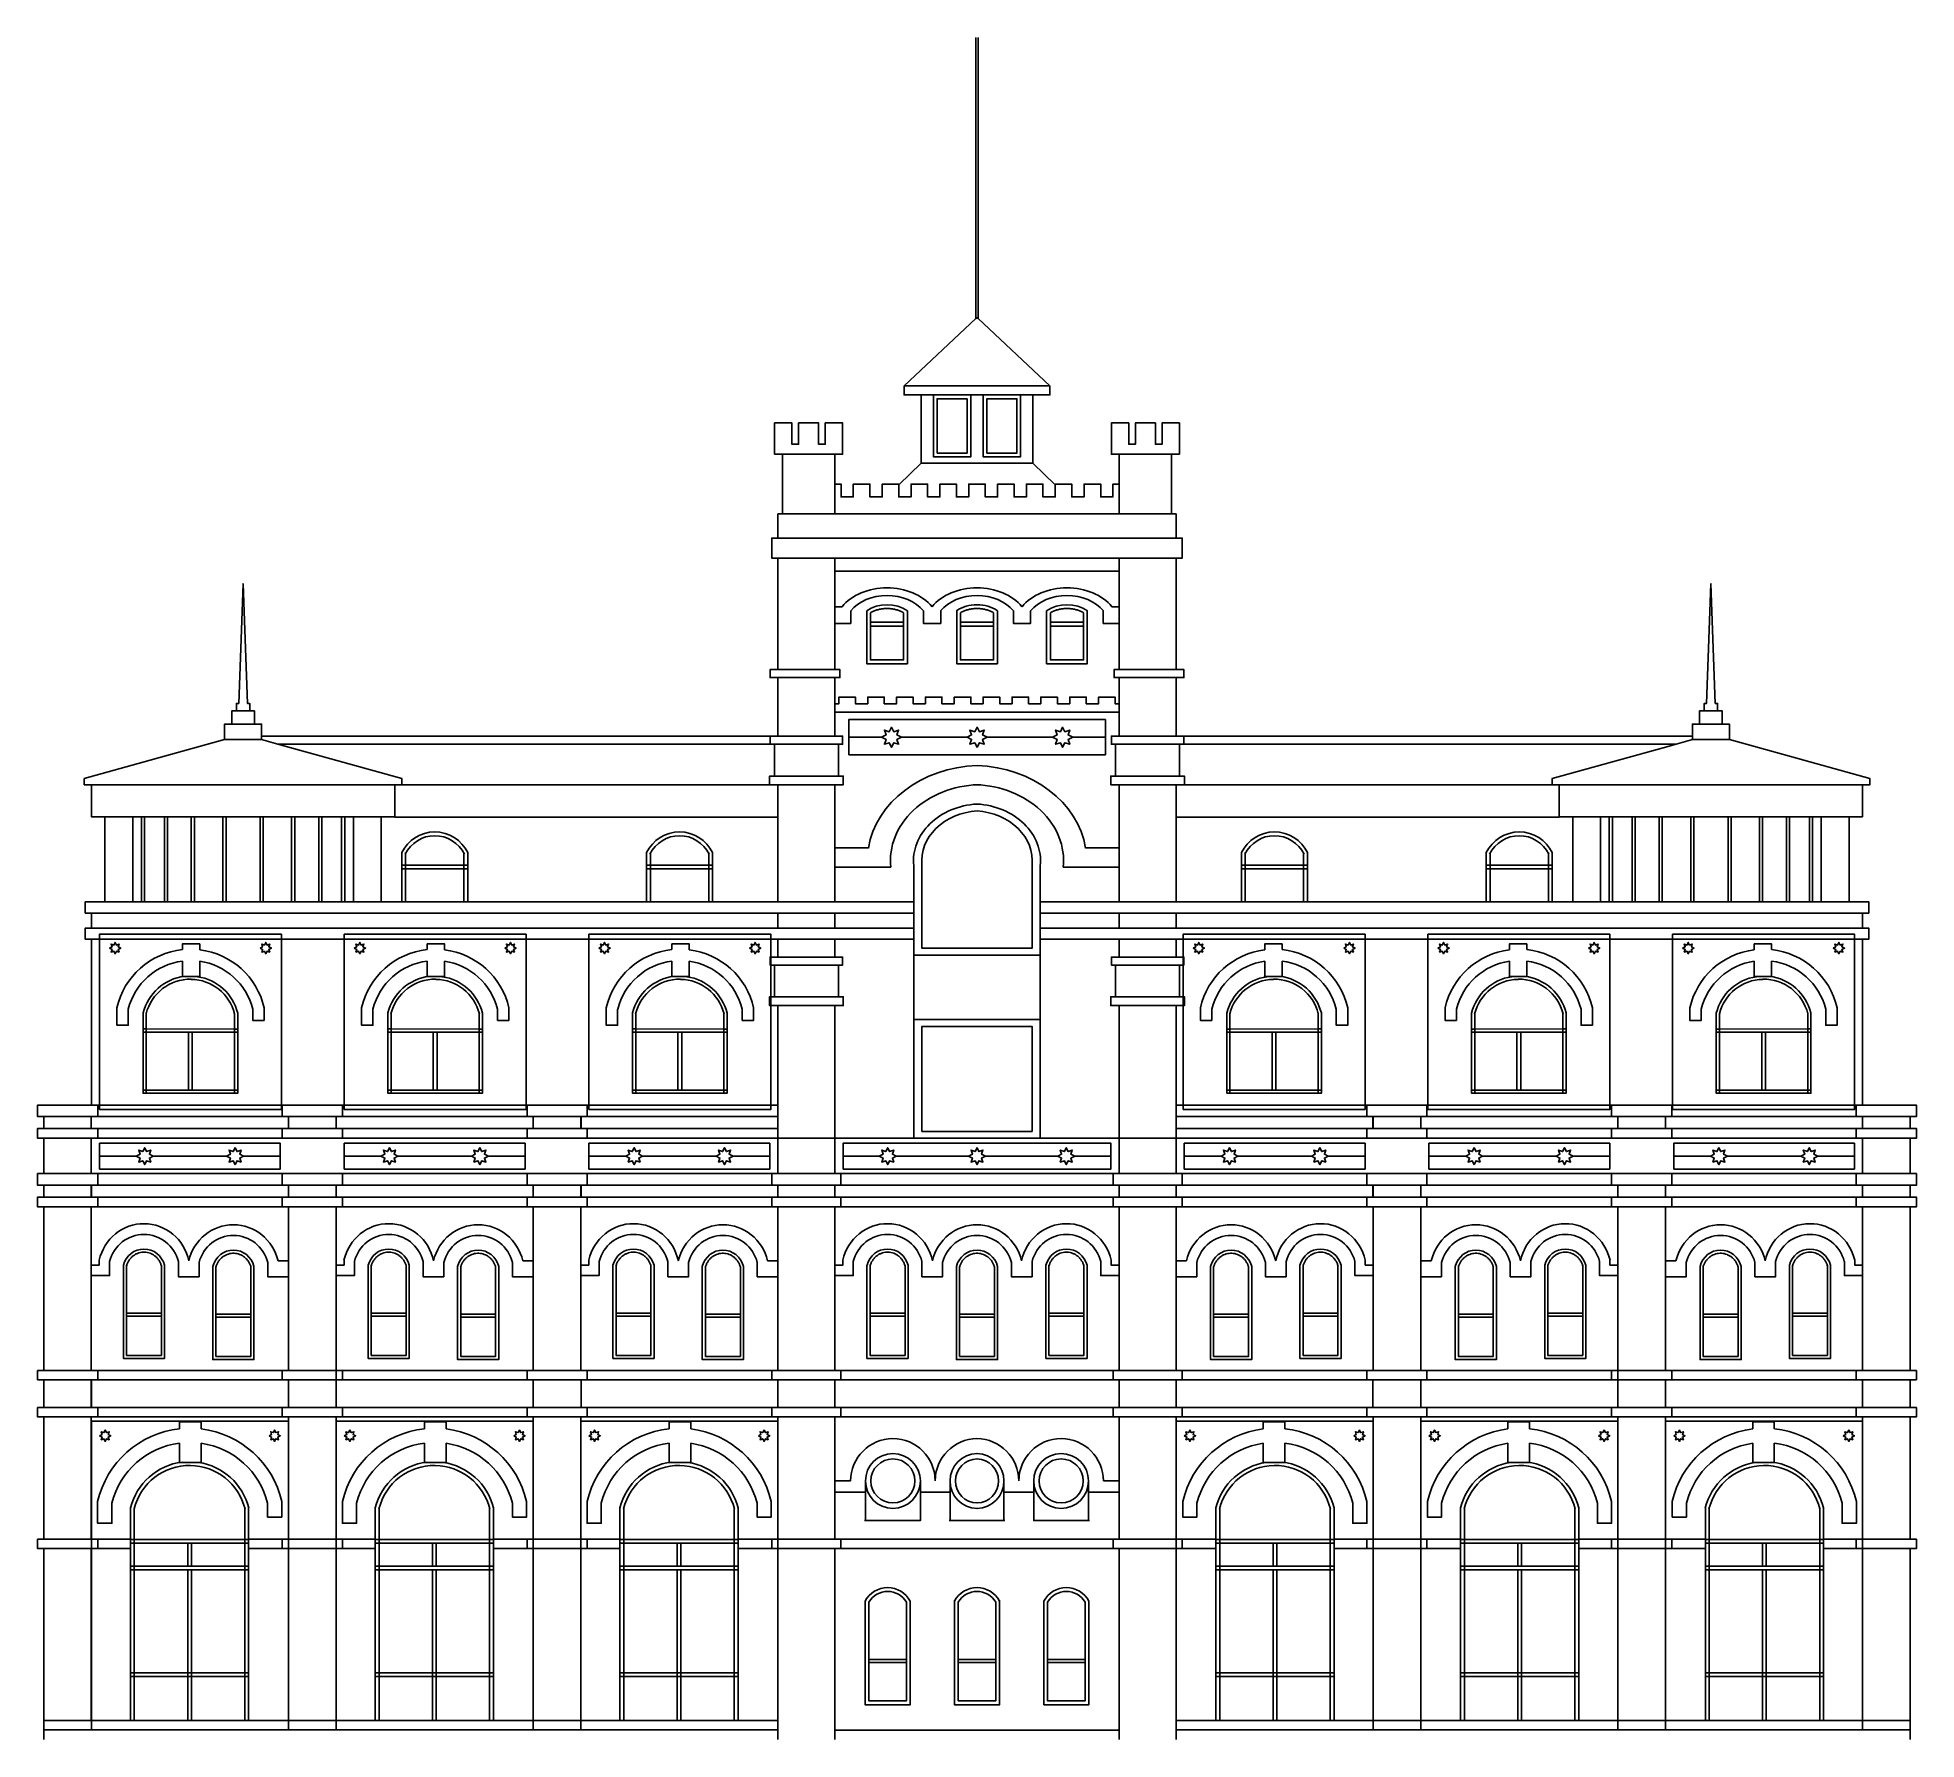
# Model space of a CAD drawing. Extents: x 57125 to 87063, y 75732 to 102848.
import ezdxf

# ---------------------------------------------------------------- set-up
doc = ezdxf.new("R2010")
doc.units = 0
for name, color, linetype, lineweight in [('01_SOURCE_ARCHITECTURE', 7, 'Continuous', 25), ('02_SOURCE_OPENINGS', 7, 'Continuous', 25), ('04_ANDALUSIAN_ALFIZ', 7, 'Continuous', 25), ('05_ANDALUSIAN_GIRIH', 7, 'Continuous', 25), ('06_ANDALUSIAN_FRIEZES', 7, 'Continuous', 25)]:
    doc.layers.add(name, color=color, linetype=linetype, lineweight=lineweight)

# ---------------------------------------------------------------- blocks, each defined once
blk = doc.blocks.new('ANDALUSIAN_ORIGINAL_OPENING_003')
at = {"layer": '02_SOURCE_OPENINGS'}
for points in [[(-941, 3388), (-941, 2889), (-941, 2886)], [(-881, 3388), (-881, 2886)], [(881, 3387), (881, 2886)], [(941, 3387), (941, 2889), (941, 2886)], [(-941, 2886), (-941, 2826)], [(-941, 2886), (-881, 2886)], [(-941, 2826), (-941, 2742), (-941, 2460)], [(-941, 2826), (-881, 2826)], [(-881, 2886), (-881, 2826)], [(-881, 2886), (881, 2886)], [(-881, 2826), (-881, 2460)], [(-881, 2826), (-30, 2826)], [(-30, 2826), (-30, 2460)], [(-30, 2826), (30, 2826)], [(30, 2826), (30, 2460)], [(30, 2826), (881, 2826)], [(881, 2886), (881, 2826)], [(881, 2886), (941, 2886)], [(881, 2826), (881, 2460)], [(881, 2826), (941, 2826)], [(941, 2886), (941, 2826)], [(941, 2826), (941, 2742), (941, 2460)], [(-941, 2460), (-941, 2400)], [(-941, 2460), (-881, 2460)], [(-941, 2400), (-941, 763)], [(-941, 2400), (-881, 2400)], [(-881, 2460), (-881, 2400)], [(-881, 2460), (-30, 2460)], [(-881, 2400), (-881, 763)], [(-881, 2400), (-30, 2400)], [(-30, 2460), (30, 2460)], [(-30, 2400), (-30, 763)], [(-30, 2400), (30, 2400)], [(30, 2460), (881, 2460)], [(30, 2400), (30, 763)], [(30, 2400), (881, 2400)], [(881, 2460), (881, 2400)], [(881, 2460), (941, 2460)], [(881, 2400), (881, 763)], [(881, 2400), (941, 2400)], [(941, 2460), (941, 2400)], [(941, 2400), (941, 763)], [(-941, 763), (-941, 703)], [(-941, 763), (-881, 763)], [(-941, 703), (-941, 0)], [(-941, 703), (-881, 703)], [(-881, 763), (-881, 703)], [(-881, 763), (-30, 763)], [(-881, 703), (-881, 0)], [(-881, 703), (-30, 703)], [(-30, 763), (-30, 703)], [(-30, 763), (30, 763)], [(-30, 703), (-30, 0)], [(-30, 703), (30, 703)], [(30, 763), (30, 703)], [(30, 763), (881, 763)], [(30, 703), (30, 0)], [(30, 703), (881, 703)], [(881, 763), (881, 703)], [(881, 763), (941, 763)], [(881, 703), (881, 0)], [(881, 703), (941, 703)], [(941, 763), (941, 703)], [(941, 703), (941, 0)]]:
    blk.add_lwpolyline(points, dxfattribs=at)
for radius, start, end in [(972, 97.2077, 166.0237), (912, 89.2507, 166.0237), (908, 13.9763, 89.2471), (968, 13.9763, 81.7138)]:
    blk.add_arc((2, 3154), radius, start, end, dxfattribs=at)
blk = doc.blocks.new('ANDALUSIAN_ORIGINAL_OPENING_014')
at = {"layer": '02_SOURCE_OPENINGS'}
for points in [[(-328, 1435), (-328, -50), (328, -50), (328, 1435)], [(-278, 673), (-278, 1435)], [(278, 1435), (278, 673)], [(-278, 623), (-278, 673)], [(-278, 673), (278, 673)], [(-278, 623), (278, 623)], [(278, 623), (278, 0), (-278, 0), (-278, 623)], [(278, 673), (278, 623)]]:
    blk.add_lwpolyline(points, dxfattribs=at)
blk.add_ellipse((0, 1345), major_axis=(0, 349), ratio=0.972, start_param=4.972486, end_param=1.310699, dxfattribs=at)
blk.add_open_spline([(279, 1422), (277, 1431), (274, 1440), (266, 1464), (259, 1478), (244, 1505), (236, 1519), (217, 1543), (206, 1555), (184, 1576), (172, 1586), (146, 1603), (133, 1611), (105, 1623), (91, 1629), (62, 1637), (47, 1640), (17, 1644), (2, 1644), (-28, 1643), (-43, 1641), (-73, 1634), (-88, 1630), (-116, 1619), (-130, 1612), (-156, 1597), (-169, 1588), (-193, 1568), (-204, 1557), (-224, 1534), (-234, 1522), (-250, 1495), (-258, 1481), (-270, 1453), (-275, 1438), (-279, 1422), (-279, 1422), (-279, 1422)], degree=3, knots=[-1.310699, -1.310699, -1.310699, -1.310699, -1.216605, -1.216605, -1.05874, -1.05874, -0.900876, -0.900876, -0.743012, -0.743012, -0.585148, -0.585148, -0.427283, -0.427283, -0.269419, -0.269419, -0.111555, -0.111555, 0.04631, 0.04631, 0.204174, 0.204174, 0.362038, 0.362038, 0.519902, 0.519902, 0.677767, 0.677767, 0.835631, 0.835631, 0.993495, 0.993495, 1.151359, 1.151359, 1.309224, 1.309224, 1.310699, 1.310699, 1.310699, 1.310699], dxfattribs=at)
blk = doc.blocks.new('ANDALUSIAN_ORIGINAL_OPENING_027')
at = {"layer": '02_SOURCE_OPENINGS'}
for points in [[(-753, 1280), (-753, 1025)], [(-703, 1280), (-703, 1025)], [(703, 1279), (703, 1024)], [(753, 1279), (753, 1024)], [(-753, 1025), (-753, 975)], [(-753, 1025), (-703, 1025)], [(-753, 975), (-753, 975)], [(-753, 975), (-753, 50)], [(-753, 975), (-703, 975)], [(-703, 1025), (-703, 975)], [(-703, 1025), (703, 1024)], [(-703, 975), (-703, 50)], [(-703, 975), (-30, 974)], [(-30, 974), (-30, 50)], [(-30, 974), (30, 974)], [(30, 974), (30, 50)], [(30, 974), (703, 974)], [(703, 1024), (703, 974)], [(703, 1024), (753, 1024)], [(703, 974), (703, 50)], [(703, 974), (753, 974)], [(753, 1024), (753, 50)], [(-753, 50), (-703, 50)], [(-753, 50), (-753, 0), (-703, 0)], [(-703, 50), (-703, 0)], [(-703, 50), (-30, 50)], [(-30, 50), (30, 50)], [(30, 50), (703, 50)], [(703, 0), (753, 0), (753, 50)], [(703, 50), (703, 0)], [(703, 50), (753, 50)], [(-703, 0), (703, 0)]]:
    blk.add_lwpolyline(points, dxfattribs=at)
for radius, start, end in [(778, 97.2077, 166.0237), (728, 89.2486, 166.0237), (724, 13.9763, 89.245), (774, 13.9763, 81.7138)]:
    blk.add_arc((2, 1092), radius, start, end, dxfattribs=at)
blk = doc.blocks.new('ANDALUSIAN_ORIGINAL_OPENING_002')
at = {"layer": '02_SOURCE_OPENINGS'}
for points in [[(-941, 3388), (-941, 2889), (-941, 2886)], [(-881, 3388), (-881, 2886)], [(881, 3387), (881, 2886)], [(941, 3387), (941, 2889), (941, 2886)], [(-941, 2886), (-941, 2826)], [(-941, 2886), (-881, 2886)], [(-941, 2826), (-941, 2742), (-941, 2460)], [(-941, 2826), (-881, 2826)], [(-881, 2886), (-881, 2826)], [(-881, 2886), (881, 2886)], [(-881, 2826), (-881, 2460)], [(-881, 2826), (-30, 2826)], [(-30, 2826), (-30, 2460)], [(-30, 2826), (30, 2826)], [(30, 2826), (30, 2460)], [(30, 2826), (881, 2826)], [(881, 2886), (881, 2826)], [(881, 2886), (941, 2886)], [(881, 2826), (881, 2460)], [(881, 2826), (941, 2826)], [(941, 2886), (941, 2826)], [(941, 2826), (941, 2742), (941, 2460)], [(-941, 2460), (-941, 2400)], [(-941, 2460), (-881, 2460)], [(-941, 2400), (-941, 763)], [(-941, 2400), (-881, 2400)], [(-881, 2460), (-881, 2400)], [(-881, 2460), (-30, 2460)], [(-881, 2400), (-881, 763)], [(-881, 2400), (-30, 2400)], [(-30, 2460), (30, 2460)], [(-30, 2400), (-30, 763)], [(-30, 2400), (30, 2400)], [(30, 2460), (881, 2460)], [(30, 2400), (30, 763)], [(30, 2400), (881, 2400)], [(881, 2460), (881, 2400)], [(881, 2460), (941, 2460)], [(881, 2400), (881, 763)], [(881, 2400), (941, 2400)], [(941, 2460), (941, 2400)], [(941, 2400), (941, 763)], [(-941, 763), (-941, 703)], [(-941, 763), (-881, 763)], [(-941, 703), (-941, 0)], [(-941, 703), (-881, 703)], [(-881, 763), (-881, 703)], [(-881, 763), (-30, 763)], [(-881, 703), (-881, 0)], [(-881, 703), (-30, 703)], [(-30, 763), (-30, 703)], [(-30, 763), (30, 763)], [(-30, 703), (-30, 0)], [(-30, 703), (30, 703)], [(30, 763), (30, 703)], [(30, 763), (881, 763)], [(30, 703), (30, 0)], [(30, 703), (881, 703)], [(881, 763), (881, 703)], [(881, 763), (941, 763)], [(881, 703), (881, 0)], [(881, 703), (941, 703)], [(941, 763), (941, 703)], [(941, 703), (941, 0)]]:
    blk.add_lwpolyline(points, dxfattribs=at)
for radius, start, end in [(972, 97.2077, 166.0237), (912, 89.2507, 166.0237), (908, 13.9763, 89.2471), (968, 13.9763, 81.7138)]:
    blk.add_arc((2, 3154), radius, start, end, dxfattribs=at)
blk = doc.blocks.new('ANDALUSIAN_ORIGINAL_OPENING_001')
at = {"layer": '02_SOURCE_OPENINGS'}
for points in [[(-941, 3388), (-941, 2889), (-941, 2886)], [(-881, 3388), (-881, 2886)], [(881, 3387), (881, 2886)], [(941, 3387), (941, 2889), (941, 2886)], [(-941, 2886), (-941, 2826)], [(-941, 2886), (-881, 2886)], [(-941, 2826), (-941, 2742), (-941, 2460)], [(-941, 2826), (-881, 2826)], [(-881, 2886), (-881, 2826)], [(-881, 2886), (881, 2886)], [(-881, 2826), (-881, 2460)], [(-881, 2826), (-30, 2826)], [(-30, 2826), (-30, 2460)], [(-30, 2826), (30, 2826)], [(30, 2826), (30, 2460)], [(30, 2826), (881, 2826)], [(881, 2886), (881, 2826)], [(881, 2886), (941, 2886)], [(881, 2826), (881, 2460)], [(881, 2826), (941, 2826)], [(941, 2886), (941, 2826)], [(941, 2826), (941, 2742), (941, 2460)], [(-941, 2460), (-941, 2400)], [(-941, 2460), (-881, 2460)], [(-941, 2400), (-941, 763)], [(-941, 2400), (-881, 2400)], [(-881, 2460), (-881, 2400)], [(-881, 2460), (-30, 2460)], [(-881, 2400), (-881, 763)], [(-881, 2400), (-30, 2400)], [(-30, 2460), (30, 2460)], [(-30, 2400), (-30, 763)], [(-30, 2400), (30, 2400)], [(30, 2460), (881, 2460)], [(30, 2400), (30, 763)], [(30, 2400), (881, 2400)], [(881, 2460), (881, 2400)], [(881, 2460), (941, 2460)], [(881, 2400), (881, 763)], [(881, 2400), (941, 2400)], [(941, 2460), (941, 2400)], [(941, 2400), (941, 763)], [(-941, 763), (-941, 703)], [(-941, 763), (-881, 763)], [(-941, 703), (-941, 0)], [(-941, 703), (-881, 703)], [(-881, 763), (-881, 703)], [(-881, 763), (-30, 763)], [(-881, 703), (-881, 0)], [(-881, 703), (-30, 703)], [(-30, 763), (-30, 703)], [(-30, 763), (30, 763)], [(-30, 703), (-30, 0)], [(-30, 703), (30, 703)], [(30, 763), (30, 703)], [(30, 763), (881, 763)], [(30, 703), (30, 0)], [(30, 703), (881, 703)], [(881, 763), (881, 703)], [(881, 763), (941, 763)], [(881, 703), (881, 0)], [(881, 703), (941, 703)], [(941, 763), (941, 703)], [(941, 703), (941, 0)]]:
    blk.add_lwpolyline(points, dxfattribs=at)
for radius, start, end in [(972, 97.2077, 166.0237), (912, 89.2507, 166.0237), (908, 13.9763, 89.2471), (968, 13.9763, 81.7138)]:
    blk.add_arc((2, 3154), radius, start, end, dxfattribs=at)
blk = doc.blocks.new('ANDALUSIAN_ORIGINAL_OPENING_013')
at = {"layer": '02_SOURCE_OPENINGS'}
for points in [[(-328, 1435), (-328, -50), (0, -50), (328, -50), (328, 1435)], [(-278, 673), (-278, 1435)], [(278, 1435), (278, 673)], [(-278, 623), (-278, 673)], [(-278, 673), (278, 673)], [(-278, 623), (278, 623)], [(278, 623), (278, 0), (-278, 0), (-278, 623)], [(278, 673), (278, 623)]]:
    blk.add_lwpolyline(points, dxfattribs=at)
blk.add_ellipse((0, 1345), major_axis=(0, 349), ratio=0.972, start_param=6.283185, end_param=1.310699, dxfattribs=at)
at = {"layer": '02_SOURCE_OPENINGS', "extrusion": (0, 0, -1)}
blk.add_ellipse((0, 1345), major_axis=(0, 349), ratio=0.972, start_param=6.283185, end_param=1.310699, dxfattribs=at)
at = {"layer": '02_SOURCE_OPENINGS'}
blk.add_open_spline([(279, 1422), (277, 1431), (274, 1440), (266, 1464), (259, 1478), (244, 1505), (236, 1519), (217, 1543), (206, 1555), (184, 1576), (172, 1586), (146, 1603), (133, 1611), (105, 1623), (91, 1629), (62, 1637), (47, 1640), (17, 1644), (2, 1644), (-28, 1643), (-43, 1641), (-73, 1634), (-88, 1630), (-116, 1619), (-130, 1612), (-156, 1597), (-169, 1588), (-193, 1568), (-204, 1557), (-224, 1534), (-234, 1522), (-250, 1495), (-258, 1481), (-270, 1453), (-275, 1438), (-279, 1422), (-279, 1422), (-279, 1422)], degree=3, knots=[-1.310699, -1.310699, -1.310699, -1.310699, -1.216605, -1.216605, -1.05874, -1.05874, -0.900876, -0.900876, -0.743012, -0.743012, -0.585148, -0.585148, -0.427283, -0.427283, -0.269419, -0.269419, -0.111555, -0.111555, 0.04631, 0.04631, 0.204174, 0.204174, 0.362038, 0.362038, 0.519902, 0.519902, 0.677767, 0.677767, 0.835631, 0.835631, 0.993495, 0.993495, 1.151359, 1.151359, 1.309224, 1.309224, 1.310699, 1.310699, 1.310699, 1.310699], dxfattribs=at)
blk = doc.blocks.new('ANDALUSIAN_ORIGINAL_OPENING_012')
at = {"layer": '02_SOURCE_OPENINGS'}
for points in [[(-328, 1435), (-328, -50), (328, -50), (328, 1435)], [(-278, 673), (-278, 1435)], [(278, 1435), (278, 673)], [(-278, 623), (-278, 673)], [(-278, 673), (278, 673)], [(-278, 623), (278, 623)], [(278, 623), (278, 0), (-278, 0), (-278, 623)], [(278, 673), (278, 623)]]:
    blk.add_lwpolyline(points, dxfattribs=at)
blk.add_ellipse((0, 1345), major_axis=(0, 349), ratio=0.972, start_param=4.972486, end_param=1.310699, dxfattribs=at)
blk.add_open_spline([(279, 1422), (277, 1431), (274, 1440), (266, 1464), (259, 1478), (244, 1505), (236, 1519), (217, 1543), (206, 1555), (184, 1576), (172, 1586), (146, 1603), (133, 1611), (105, 1623), (91, 1629), (62, 1637), (47, 1640), (17, 1644), (2, 1644), (-28, 1643), (-43, 1641), (-73, 1634), (-88, 1630), (-116, 1619), (-130, 1612), (-156, 1597), (-169, 1588), (-193, 1568), (-204, 1557), (-224, 1534), (-234, 1522), (-250, 1495), (-258, 1481), (-270, 1453), (-275, 1438), (-279, 1422), (-279, 1422), (-279, 1422)], degree=3, knots=[-1.310699, -1.310699, -1.310699, -1.310699, -1.216605, -1.216605, -1.05874, -1.05874, -0.900876, -0.900876, -0.743012, -0.743012, -0.585148, -0.585148, -0.427283, -0.427283, -0.269419, -0.269419, -0.111555, -0.111555, 0.04631, 0.04631, 0.204174, 0.204174, 0.362038, 0.362038, 0.519902, 0.519902, 0.677767, 0.677767, 0.835631, 0.835631, 0.993495, 0.993495, 1.151359, 1.151359, 1.309224, 1.309224, 1.310699, 1.310699, 1.310699, 1.310699], dxfattribs=at)
blk = doc.blocks.new('ANDALUSIAN_ORIGINAL_OPENING_011')
at = {"layer": '02_SOURCE_OPENINGS'}
for points in [[(-328, 1435), (-328, -50), (0, -50), (328, -50), (328, 1435)], [(-278, 673), (-278, 1435)], [(278, 1435), (278, 673)], [(-278, 623), (-278, 673)], [(-278, 673), (278, 673)], [(-278, 623), (278, 623)], [(278, 623), (278, 0), (-278, 0), (-278, 623)], [(278, 673), (278, 623)]]:
    blk.add_lwpolyline(points, dxfattribs=at)
blk.add_ellipse((0, 1345), major_axis=(0, 349), ratio=0.972, start_param=0, end_param=1.310699, dxfattribs=at)
at = {"layer": '02_SOURCE_OPENINGS', "extrusion": (0, 0, -1)}
blk.add_ellipse((0, 1345), major_axis=(0, 349), ratio=0.972, start_param=0, end_param=1.310699, dxfattribs=at)
at = {"layer": '02_SOURCE_OPENINGS'}
blk.add_open_spline([(279, 1422), (277, 1431), (274, 1440), (266, 1464), (259, 1478), (244, 1505), (236, 1519), (217, 1543), (206, 1555), (184, 1576), (172, 1586), (146, 1603), (133, 1611), (105, 1623), (91, 1629), (62, 1637), (47, 1640), (17, 1644), (2, 1644), (-28, 1643), (-43, 1641), (-73, 1634), (-88, 1630), (-116, 1619), (-130, 1612), (-156, 1597), (-169, 1588), (-193, 1568), (-204, 1557), (-224, 1534), (-234, 1522), (-250, 1495), (-258, 1481), (-270, 1453), (-275, 1438), (-279, 1422), (-279, 1422), (-279, 1422)], degree=3, knots=[-1.310699, -1.310699, -1.310699, -1.310699, -1.216605, -1.216605, -1.05874, -1.05874, -0.900876, -0.900876, -0.743012, -0.743012, -0.585148, -0.585148, -0.427283, -0.427283, -0.269419, -0.269419, -0.111555, -0.111555, 0.04631, 0.04631, 0.204174, 0.204174, 0.362038, 0.362038, 0.519902, 0.519902, 0.677767, 0.677767, 0.835631, 0.835631, 0.993495, 0.993495, 1.151359, 1.151359, 1.309224, 1.309224, 1.310699, 1.310699, 1.310699, 1.310699], dxfattribs=at)
blk = doc.blocks.new('ANDALUSIAN_ORIGINAL_OPENING_010')
at = {"layer": '02_SOURCE_OPENINGS'}
for points in [[(328, 1435), (328, -50), (-328, -50), (-328, 1435)], [(-278, 673), (-278, 1435)], [(278, 1435), (278, 673)], [(-278, 623), (-278, 673)], [(-278, 673), (278, 673)], [(-278, 623), (278, 623)], [(278, 623), (278, 0), (-278, 0), (-278, 623)], [(278, 673), (278, 623)]]:
    blk.add_lwpolyline(points, dxfattribs=at)
blk.add_ellipse((0, 1345), major_axis=(0, 349), ratio=0.972, start_param=4.972486, end_param=1.310699, dxfattribs=at)
blk.add_open_spline([(279, 1422), (277, 1431), (274, 1440), (266, 1464), (259, 1478), (244, 1505), (236, 1519), (217, 1543), (206, 1555), (184, 1576), (172, 1586), (146, 1603), (133, 1611), (105, 1623), (91, 1629), (62, 1637), (47, 1640), (17, 1644), (2, 1644), (-28, 1643), (-43, 1641), (-73, 1634), (-88, 1630), (-116, 1619), (-130, 1612), (-156, 1597), (-169, 1588), (-193, 1568), (-204, 1557), (-224, 1534), (-234, 1522), (-250, 1495), (-258, 1481), (-270, 1453), (-275, 1438), (-279, 1422), (-279, 1422), (-279, 1422)], degree=3, knots=[-1.310699, -1.310699, -1.310699, -1.310699, -1.216605, -1.216605, -1.05874, -1.05874, -0.900876, -0.900876, -0.743012, -0.743012, -0.585148, -0.585148, -0.427283, -0.427283, -0.269419, -0.269419, -0.111555, -0.111555, 0.04631, 0.04631, 0.204174, 0.204174, 0.362038, 0.362038, 0.519902, 0.519902, 0.677767, 0.677767, 0.835631, 0.835631, 0.993495, 0.993495, 1.151359, 1.151359, 1.309224, 1.309224, 1.310699, 1.310699, 1.310699, 1.310699], dxfattribs=at)
blk = doc.blocks.new('ANDALUSIAN_ORIGINAL_OPENING_026')
at = {"layer": '02_SOURCE_OPENINGS'}
for points in [[(-753, 1280), (-753, 1025)], [(-703, 1280), (-703, 1025)], [(703, 1279), (703, 1024)], [(753, 1279), (753, 1024)], [(-753, 1025), (-753, 975)], [(-753, 1025), (-703, 1025)], [(-753, 975), (-753, 975)], [(-753, 975), (-753, 50)], [(-753, 975), (-703, 975)], [(-703, 1025), (-703, 975)], [(-703, 1025), (703, 1024)], [(-703, 975), (-703, 50)], [(-703, 975), (-30, 974)], [(-30, 974), (-30, 50)], [(-30, 974), (30, 974)], [(30, 974), (30, 50)], [(30, 974), (703, 974)], [(703, 1024), (703, 974)], [(703, 1024), (753, 1024)], [(703, 974), (703, 50)], [(703, 974), (753, 974)], [(753, 1024), (753, 50)], [(-753, 50), (-703, 50)], [(-753, 50), (-753, 0), (-703, 0)], [(-703, 50), (-703, 0)], [(-703, 50), (-30, 50)], [(-30, 50), (30, 50)], [(30, 50), (703, 50)], [(703, 0), (753, 0), (753, 50)], [(703, 50), (703, 0)], [(703, 50), (753, 50)], [(-703, 0), (703, 0)]]:
    blk.add_lwpolyline(points, dxfattribs=at)
for radius, start, end in [(778, 97.2077, 166.0237), (728, 89.2486, 166.0237), (724, 13.9763, 89.245), (774, 13.9763, 81.7138)]:
    blk.add_arc((2, 1092), radius, start, end, dxfattribs=at)
blk = doc.blocks.new('ANDALUSIAN_ORIGINAL_OPENING_025')
at = {"layer": '02_SOURCE_OPENINGS'}
for points in [[(-753, 1280), (-753, 1025)], [(-703, 1280), (-703, 1025)], [(703, 1279), (703, 1024)], [(753, 1279), (753, 1024)], [(-753, 1025), (-753, 975)], [(-753, 1025), (-703, 1025)], [(-753, 975), (-753, 975)], [(-753, 975), (-753, 50)], [(-753, 975), (-703, 975)], [(-703, 1025), (-703, 975)], [(-703, 1025), (703, 1024)], [(-703, 975), (-703, 50)], [(-703, 975), (-30, 974)], [(-30, 974), (-30, 50)], [(-30, 974), (30, 974)], [(30, 974), (30, 50)], [(30, 974), (703, 974)], [(703, 1024), (703, 974)], [(703, 1024), (753, 1024)], [(703, 974), (703, 50)], [(703, 974), (753, 974)], [(753, 1024), (753, 50)], [(-753, 50), (-703, 50)], [(-753, 50), (-753, 0), (-703, 0)], [(-703, 50), (-703, 0)], [(-703, 50), (-30, 50)], [(-30, 50), (30, 50)], [(30, 50), (703, 50)], [(703, 0), (753, 0), (753, 50)], [(703, 50), (703, 0)], [(703, 50), (753, 50)], [(-703, 0), (703, 0)]]:
    blk.add_lwpolyline(points, dxfattribs=at)
for radius, start, end in [(778, 97.2077, 166.0237), (728, 89.2486, 166.0237), (724, 13.9763, 89.245), (774, 13.9763, 81.7138)]:
    blk.add_arc((2, 1092), radius, start, end, dxfattribs=at)
blk = doc.blocks.new('ANDALUSIAN_ORIGINAL_OPENING_056')
at = {"layer": '02_SOURCE_OPENINGS'}
for points in [[(-525, 783), (-525, 583)], [(-465, 783), (-465, 583)], [(465, 583), (465, 783)], [(525, 583), (525, 783)], [(-525, 583), (-525, 523)], [(-465, 583), (-525, 583)], [(-525, 523), (-525, 0)], [(-465, 523), (-525, 523)], [(-465, 583), (-465, 523)], [(465, 583), (-465, 583)], [(-465, 523), (-465, 0)], [(465, 523), (-465, 523)], [(465, 523), (465, 583)], [(525, 583), (465, 583)], [(465, 0), (465, 523)], [(525, 523), (465, 523)], [(525, 523), (525, 583)], [(525, 0), (525, 523)]]:
    blk.add_lwpolyline(points, dxfattribs=at)
for radius in [583, 523]:
    blk.add_arc((0, 529), radius, 25.763, 154.237, dxfattribs=at)
blk = doc.blocks.new('ANDALUSIAN_ORIGINAL_OPENING_035')
at = {"layer": '02_SOURCE_OPENINGS'}
for points in [[(272.181998, 0.00367), (272.181998, 1354.508578)], [(322.181998, 0.00367), (322.181998, 1354.508578)]]:
    blk.add_lwpolyline(points, dxfattribs=at)
blk = doc.blocks.new('ANDALUSIAN_ORIGINAL_OPENING_036')
at = {"layer": '02_SOURCE_OPENINGS'}
for points in [[(226.104093, 0.00367), (226.104093, 1354.508578)], [(276.104093, 0.00367), (276.104093, 1354.508578)]]:
    blk.add_lwpolyline(points, dxfattribs=at)
blk = doc.blocks.new('ANDALUSIAN_ORIGINAL_OPENING_037')
at = {"layer": '02_SOURCE_OPENINGS'}
for points in [[(190.232446, 0.00367), (190.232446, 1354.508578)], [(240.232446, 0.00367), (240.232446, 1354.508578)]]:
    blk.add_lwpolyline(points, dxfattribs=at)
blk = doc.blocks.new('ANDALUSIAN_ORIGINAL_OPENING_038')
at = {"layer": '02_SOURCE_OPENINGS'}
for points in [[(157.620369, 0.00367), (157.620369, 1354.508578)], [(207.620369, 0.00367), (207.620369, 1354.508578)]]:
    blk.add_lwpolyline(points, dxfattribs=at)
blk = doc.blocks.new('ANDALUSIAN_ORIGINAL_OPENING_032')
at = {"layer": '02_SOURCE_OPENINGS'}
for points in [[(-207.624033, 0.00367), (-207.624033, 1354.508578)], [(-157.624033, 0.00367), (-157.624033, 1354.508578)], [(157.618889, 0.00367), (157.618889, 1354.508578)], [(207.618889, 0.00367), (207.618889, 1354.508578)]]:
    blk.add_lwpolyline(points, dxfattribs=at)
blk = doc.blocks.new('ANDALUSIAN_ORIGINAL_OPENING_033')
at = {"layer": '02_SOURCE_OPENINGS'}
for points in [[(190.232242, 0.00367), (190.232242, 1354.508578)], [(240.232242, 0.00367), (240.232242, 1354.508578)]]:
    blk.add_lwpolyline(points, dxfattribs=at)
blk = doc.blocks.new('ANDALUSIAN_ORIGINAL_OPENING_034')
at = {"layer": '02_SOURCE_OPENINGS'}
for points in [[(226.104338, 0.00367), (226.104338, 1354.508578)], [(276.104338, 0.00367), (276.104338, 1354.508578)]]:
    blk.add_lwpolyline(points, dxfattribs=at)
blk = doc.blocks.new('ANDALUSIAN_ORIGINAL_OPENING_039')
at = {"layer": '02_SOURCE_OPENINGS'}
for points in [[(-221.149827, 0.00367), (-221.149827, 1354.508578)], [(221.140655, 0.00367), (221.140655, 1354.508578)]]:
    blk.add_lwpolyline(points, dxfattribs=at)
blk = doc.blocks.new('ANDALUSIAN_ORIGINAL_OPENING_031')
at = {"layer": '02_SOURCE_OPENINGS'}
for points in [[(-221.14432, 0.00367), (-221.14432, 1354.508578)], [(221.146163, 0.00367), (221.146163, 1354.508578)]]:
    blk.add_lwpolyline(points, dxfattribs=at)
blk = doc.blocks.new('ANDALUSIAN_ORIGINAL_OPENING_055')
at = {"layer": '02_SOURCE_OPENINGS'}
blk.add_lwpolyline([(-298.944367, 924.74415), (-298.944367, -59.996923), (298.94166, -59.996923), (298.94166, 924.74415)], dxfattribs=at)
blk.add_lwpolyline([(-238.944367, 0.003077), (238.94166, 0.003077), (238.94166, 864.74415), (-238.944367, 864.74415)], close=True, dxfattribs=at)
blk = doc.blocks.new('ANDALUSIAN_ORIGINAL_OPENING_050')
at = {"layer": '02_SOURCE_OPENINGS'}
for points in [[(-1008, 1426), (-1008, 851), (-1008, 671), (-1008, 432), (-1008, 252), (-1008, 0), (0, 0), (1008, 0), (1008, 252), (1008, 432), (1008, 671), (1008, 851), (1008, 1426)], [(-877, 1426), (-877, 109), (0, 109), (877, 109), (877, 1426)]]:
    blk.add_lwpolyline(points, dxfattribs=at)
for major_axis, start_param in [((1089, 0), 1.641557), ((958, 0), 1.65125)]:
    blk.add_ellipse((77, 1502), major_axis=major_axis, ratio=0.833333, start_param=start_param, end_param=3.225507, dxfattribs=at)
at = {"layer": '02_SOURCE_OPENINGS', "extrusion": (0, 0, -1)}
for major_axis, start_param in [((-1089, 0), 1.641557), ((-958, 0), 1.65125)]:
    blk.add_ellipse((-77, 1502), major_axis=major_axis, ratio=0.833333, start_param=start_param, end_param=3.225507, dxfattribs=at)
blk = doc.blocks.new('ANDALUSIAN_ORIGINAL_OPENING_049')
at = {"layer": '02_SOURCE_OPENINGS'}
blk.add_lwpolyline([(-877, 0), (0, 0), (877, 0), (877, 1672), (0, 1672), (-877, 1672)], close=True, dxfattribs=at)
blk = doc.blocks.new('ANDALUSIAN_ORIGINAL_OPENING_018')
at = {"layer": '02_SOURCE_OPENINGS'}
for points in [[(328, 1435), (328, -50), (-328, -50), (-328, 1435)], [(-278, 1435), (-278, 673)], [(278, 673), (278, 1435)], [(-278, 673), (-278, 623)], [(278, 673), (-278, 673)], [(278, 623), (-278, 623)], [(-278, 623), (-278, 0), (278, 0), (278, 623)], [(278, 623), (278, 673)]]:
    blk.add_lwpolyline(points, dxfattribs=at)
at = {"layer": '02_SOURCE_OPENINGS', "extrusion": (0, 0, -1)}
blk.add_ellipse((0, 1345), major_axis=(0, 349), ratio=0.972, start_param=4.972486, end_param=1.310699, dxfattribs=at)
at = {"layer": '02_SOURCE_OPENINGS'}
blk.add_open_spline([(-279, 1422), (-277, 1431), (-274, 1440), (-266, 1464), (-259, 1478), (-244, 1505), (-236, 1519), (-217, 1543), (-206, 1555), (-184, 1576), (-172, 1586), (-146, 1603), (-133, 1611), (-105, 1623), (-91, 1629), (-62, 1637), (-47, 1640), (-17, 1644), (-2, 1644), (28, 1643), (43, 1641), (73, 1634), (88, 1630), (116, 1619), (130, 1612), (156, 1597), (169, 1588), (193, 1568), (204, 1557), (224, 1534), (234, 1522), (250, 1495), (258, 1481), (270, 1453), (275, 1438), (279, 1422), (279, 1422), (279, 1422)], degree=3, knots=[-1.310699, -1.310699, -1.310699, -1.310699, -1.216605, -1.216605, -1.05874, -1.05874, -0.900876, -0.900876, -0.743012, -0.743012, -0.585148, -0.585148, -0.427283, -0.427283, -0.269419, -0.269419, -0.111555, -0.111555, 0.04631, 0.04631, 0.204174, 0.204174, 0.362038, 0.362038, 0.519902, 0.519902, 0.677767, 0.677767, 0.835631, 0.835631, 0.993495, 0.993495, 1.151359, 1.151359, 1.309224, 1.309224, 1.310699, 1.310699, 1.310699, 1.310699], dxfattribs=at)
blk = doc.blocks.new('ANDALUSIAN_ORIGINAL_OPENING_017')
at = {"layer": '02_SOURCE_OPENINGS'}
for points in [[(-328, 1435), (-328, -50), (0, -50), (328, -50), (328, 1435)], [(-278, 673), (-278, 1435)], [(278, 673), (278, 1435)], [(-278, 623), (-278, 673)], [(-278, 673), (0, 673), (278, 673)], [(-278, 623), (0, 623), (278, 623)], [(-278, 623), (-278, 0), (0, 0), (278, 0), (278, 623)], [(278, 623), (278, 673)]]:
    blk.add_lwpolyline(points, dxfattribs=at)
blk.add_ellipse((0, 1345), major_axis=(0, 349), ratio=0.972, start_param=0, end_param=1.310699, dxfattribs=at)
at = {"layer": '02_SOURCE_OPENINGS', "extrusion": (0, 0, -1)}
blk.add_ellipse((0, 1345), major_axis=(0, 349), ratio=0.972, start_param=0, end_param=1.310699, dxfattribs=at)
at = {"layer": '02_SOURCE_OPENINGS'}
for points in [[(0, 1644), (-4, 1644), (-9, 1644), (-28, 1643), (-43, 1641), (-73, 1634), (-88, 1630), (-116, 1619), (-130, 1612), (-156, 1597), (-169, 1588), (-193, 1568), (-204, 1557), (-224, 1534), (-234, 1522), (-250, 1495), (-258, 1481), (-270, 1453), (-275, 1438), (-279, 1422), (-279, 1422), (-279, 1422)], [(0, 1644), (4, 1644), (9, 1644), (28, 1643), (43, 1641), (73, 1634), (88, 1630), (116, 1619), (130, 1612), (156, 1597), (169, 1588), (193, 1568), (204, 1557), (224, 1534), (234, 1522), (250, 1495), (258, 1481), (270, 1453), (275, 1438), (279, 1422), (279, 1422), (279, 1422)]]:
    blk.add_open_spline(points, degree=3, knots=[0, 0, 0, 0, 0.04631, 0.04631, 0.204174, 0.204174, 0.362038, 0.362038, 0.519902, 0.519902, 0.677767, 0.677767, 0.835631, 0.835631, 0.993495, 0.993495, 1.151359, 1.151359, 1.309224, 1.309224, 1.310699, 1.310699, 1.310699, 1.310699], dxfattribs=at)
blk = doc.blocks.new('ANDALUSIAN_ORIGINAL_OPENING_061')
at = {"layer": '02_SOURCE_OPENINGS'}
for centre, radius, start, end in [((8, 437), 437, 90.9879, 180), ((8, 437), 351, 91.232, 180), ((-8, 437), 437, 0, 89.0121), ((-8, 437), 351, 0, 88.768), ((8, 437), 437, 180, -90.9879), ((8, 437), 351, 180, -91.232), ((-8, 437), 437, -89.0121, 0), ((-8, 437), 351, -88.768, 0)]:
    blk.add_arc(centre, radius, start, end, dxfattribs=at)
blk = doc.blocks.new('ANDALUSIAN_ORIGINAL_OPENING_062')
at = {"layer": '02_SOURCE_OPENINGS'}
for radius, start, end in [(437, 0, 180), (351, 0, 180), (437, 180, 0), (351, 180, 0)]:
    blk.add_arc((0, 437), radius, start, end, dxfattribs=at)
blk = doc.blocks.new('ANDALUSIAN_ORIGINAL_OPENING_008')
at = {"layer": '02_SOURCE_OPENINGS'}
for points in [[(-359, 1605), (-359, -60), (0, -60), (359, -60), (359, 1605)], [(-299, 1575), (-299, 663)], [(299, 1575), (299, 663)], [(-299, 663), (-299, 613)], [(-299, 663), (0, 663), (299, 663)], [(-299, 613), (0, 613), (299, 613)], [(-299, 613), (-299, 0), (0, 0), (299, 0), (299, 613)], [(299, 663), (299, 613)]]:
    blk.add_lwpolyline(points, dxfattribs=at)
for radius, start, end in [(407, 90, 151.8913), (407, 28.1087, 90), (347, 90, 149.5046), (347, 30.4954, 90)]:
    blk.add_arc((0, 1399), radius, start, end, dxfattribs=at)
blk = doc.blocks.new('ANDALUSIAN_ORIGINAL_OPENING_009')
at = {"layer": '02_SOURCE_OPENINGS'}
for points in [[(359, 1591), (359, -60), (-359, -60), (-359, 1591)], [(-299, 663), (-299, 1575)], [(299, 1575), (299, 663)], [(-299, 613), (-299, 663)], [(299, 663), (-299, 663)], [(299, 613), (-299, 613)], [(299, 613), (299, 0), (-299, 0), (-299, 613)], [(299, 663), (299, 613)]]:
    blk.add_lwpolyline(points, dxfattribs=at)
for radius, start, end in [(407, 28.1087, 151.8913), (347, 30.4954, 149.5046)]:
    blk.add_arc((0, 1399), radius, start, end, dxfattribs=at)
blk = doc.blocks.new('ANDALUSIAN_ORIGINAL_OPENING_020')
at = {"layer": '02_SOURCE_OPENINGS'}
for points in [[(328, 1435), (328, -50), (-328, -50), (-328, 1435)], [(-278, 1435), (-278, 673)], [(278, 673), (278, 1435)], [(-278, 673), (-278, 623)], [(278, 673), (-278, 673)], [(278, 623), (-278, 623)], [(-278, 623), (-278, 0), (278, 0), (278, 623)], [(278, 623), (278, 673)]]:
    blk.add_lwpolyline(points, dxfattribs=at)
at = {"layer": '02_SOURCE_OPENINGS', "extrusion": (0, 0, -1)}
blk.add_ellipse((0, 1345), major_axis=(0, 349), ratio=0.972, start_param=4.972486, end_param=1.310699, dxfattribs=at)
at = {"layer": '02_SOURCE_OPENINGS'}
blk.add_open_spline([(-279, 1422), (-277, 1431), (-274, 1440), (-266, 1464), (-259, 1478), (-244, 1505), (-236, 1519), (-217, 1543), (-206, 1555), (-184, 1576), (-172, 1586), (-146, 1603), (-133, 1611), (-105, 1623), (-91, 1629), (-62, 1637), (-47, 1640), (-17, 1644), (-2, 1644), (28, 1643), (43, 1641), (73, 1634), (88, 1630), (116, 1619), (130, 1612), (156, 1597), (169, 1588), (193, 1568), (204, 1557), (224, 1534), (234, 1522), (250, 1495), (258, 1481), (270, 1453), (275, 1438), (279, 1422), (279, 1422), (279, 1422)], degree=3, knots=[-1.310699, -1.310699, -1.310699, -1.310699, -1.216605, -1.216605, -1.05874, -1.05874, -0.900876, -0.900876, -0.743012, -0.743012, -0.585148, -0.585148, -0.427283, -0.427283, -0.269419, -0.269419, -0.111555, -0.111555, 0.04631, 0.04631, 0.204174, 0.204174, 0.362038, 0.362038, 0.519902, 0.519902, 0.677767, 0.677767, 0.835631, 0.835631, 0.993495, 0.993495, 1.151359, 1.151359, 1.309224, 1.309224, 1.310699, 1.310699, 1.310699, 1.310699], dxfattribs=at)
blk = doc.blocks.new('ANDALUSIAN_ORIGINAL_OPENING_019')
at = {"layer": '02_SOURCE_OPENINGS'}
for points in [[(-328, 1435), (-328, -50), (0, -50), (328, -50), (328, 1435)], [(-278, 1435), (-278, 673)], [(278, 673), (278, 1435)], [(-278, 673), (-278, 623)], [(278, 673), (-278, 673)], [(278, 623), (-278, 623)], [(-278, 623), (-278, 0), (278, 0), (278, 623)], [(278, 623), (278, 673)]]:
    blk.add_lwpolyline(points, dxfattribs=at)
blk.add_ellipse((0, 1345), major_axis=(0, 349), ratio=0.972, start_param=6.283185, end_param=1.310699, dxfattribs=at)
at = {"layer": '02_SOURCE_OPENINGS', "extrusion": (0, 0, -1)}
blk.add_ellipse((0, 1345), major_axis=(0, 349), ratio=0.972, start_param=6.283185, end_param=1.310699, dxfattribs=at)
at = {"layer": '02_SOURCE_OPENINGS'}
blk.add_open_spline([(-279, 1422), (-277, 1431), (-274, 1440), (-266, 1464), (-259, 1478), (-244, 1505), (-236, 1519), (-217, 1543), (-206, 1555), (-184, 1576), (-172, 1586), (-146, 1603), (-133, 1611), (-105, 1623), (-91, 1629), (-62, 1637), (-47, 1640), (-17, 1644), (-2, 1644), (28, 1643), (43, 1641), (73, 1634), (88, 1630), (116, 1619), (130, 1612), (156, 1597), (169, 1588), (193, 1568), (204, 1557), (224, 1534), (234, 1522), (250, 1495), (258, 1481), (270, 1453), (275, 1438), (279, 1422), (279, 1422), (279, 1422)], degree=3, knots=[-1.310699, -1.310699, -1.310699, -1.310699, -1.216605, -1.216605, -1.05874, -1.05874, -0.900876, -0.900876, -0.743012, -0.743012, -0.585148, -0.585148, -0.427283, -0.427283, -0.269419, -0.269419, -0.111555, -0.111555, 0.04631, 0.04631, 0.204174, 0.204174, 0.362038, 0.362038, 0.519902, 0.519902, 0.677767, 0.677767, 0.835631, 0.835631, 0.993495, 0.993495, 1.151359, 1.151359, 1.309224, 1.309224, 1.310699, 1.310699, 1.310699, 1.310699], dxfattribs=at)
blk = doc.blocks.new('ANDALUSIAN_ORIGINAL_OPENING_004')
at = {"layer": '02_SOURCE_OPENINGS'}
for points in [[(-941, 3387), (-941, 2889), (-941, 2886)], [(-881, 3387), (-881, 2886)], [(881, 3388), (881, 2886)], [(941, 3388), (941, 2889), (941, 2886)], [(-941, 2886), (-941, 2826)], [(-881, 2886), (-941, 2886)], [(-941, 2826), (-941, 2742), (-941, 2460)], [(-881, 2826), (-941, 2826)], [(-881, 2886), (-881, 2826)], [(881, 2886), (-881, 2886)], [(-881, 2826), (-881, 2460)], [(-30, 2826), (-881, 2826)], [(-30, 2826), (-30, 2460)], [(30, 2826), (-30, 2826)], [(30, 2826), (30, 2460)], [(881, 2826), (30, 2826)], [(881, 2886), (881, 2826)], [(941, 2886), (881, 2886)], [(881, 2826), (881, 2460)], [(941, 2826), (881, 2826)], [(941, 2886), (941, 2826)], [(941, 2826), (941, 2742), (941, 2460)], [(-941, 2460), (-941, 2400)], [(-881, 2460), (-941, 2460)], [(-941, 2400), (-941, 763)], [(-881, 2400), (-941, 2400)], [(-881, 2460), (-881, 2400)], [(-30, 2460), (-881, 2460)], [(-881, 2400), (-881, 763)], [(-30, 2400), (-881, 2400)], [(30, 2460), (-30, 2460)], [(-30, 2400), (-30, 763)], [(30, 2400), (-30, 2400)], [(881, 2460), (30, 2460)], [(30, 2400), (30, 763)], [(881, 2400), (30, 2400)], [(881, 2460), (881, 2400)], [(941, 2460), (881, 2460)], [(881, 2400), (881, 763)], [(941, 2400), (881, 2400)], [(941, 2460), (941, 2400)], [(941, 2400), (941, 763)], [(-941, 763), (-941, 703)], [(-881, 763), (-941, 763)], [(-941, 703), (-941, 0)], [(-881, 703), (-941, 703)], [(-881, 763), (-881, 703)], [(-30, 763), (-881, 763)], [(-881, 703), (-881, 0)], [(-30, 703), (-881, 703)], [(-30, 763), (-30, 703)], [(30, 763), (-30, 763)], [(-30, 703), (-30, 0)], [(30, 703), (-30, 703)], [(30, 763), (30, 703)], [(881, 763), (30, 763)], [(30, 703), (30, 0)], [(881, 703), (30, 703)], [(881, 763), (881, 703)], [(941, 763), (881, 763)], [(881, 703), (881, 0)], [(941, 703), (881, 703)], [(941, 763), (941, 703)], [(941, 703), (941, 0)]]:
    blk.add_lwpolyline(points, dxfattribs=at)
for radius, start, end in [(968, 98.2862, 166.0237), (908, 90.7529, 166.0237), (912, 13.9763, 90.7493), (972, 13.9763, 82.7923)]:
    blk.add_arc((-2, 3154), radius, start, end, dxfattribs=at)
blk = doc.blocks.new('ANDALUSIAN_ORIGINAL_OPENING_028')
at = {"layer": '02_SOURCE_OPENINGS'}
for points in [[(-753, 1279), (-753, 1024)], [(-703, 1279), (-703, 1024)], [(703, 1280), (703, 1025)], [(753, 1280), (753, 1025)], [(-753, 1024), (-753, 50)], [(-703, 1024), (-753, 1024)], [(-703, 974), (-753, 974)], [(703, 1025), (-703, 1024)], [(-703, 1024), (-703, 974)], [(-703, 974), (-703, 50)], [(-30, 974), (-703, 974)], [(-30, 974), (-30, 50)], [(30, 974), (-30, 974)], [(703, 975), (30, 974)], [(30, 974), (30, 50)], [(703, 1025), (703, 975)], [(753, 1025), (703, 1025)], [(703, 975), (703, 50)], [(753, 975), (703, 975)], [(753, 1025), (753, 975)], [(753, 975), (753, 50)], [(753, 975), (753, 975)], [(-703, 50), (-753, 50)], [(-753, 50), (-753, 0), (-703, 0)], [(-703, 50), (-703, 0)], [(-30, 50), (-703, 50)], [(30, 50), (-30, 50)], [(703, 50), (30, 50)], [(753, 50), (753, 0), (703, 0)], [(703, 50), (703, 0)], [(753, 50), (703, 50)], [(703, 0), (-703, 0)]]:
    blk.add_lwpolyline(points, dxfattribs=at)
for radius, start, end in [(774, 98.2862, 166.0237), (724, 90.755, 166.0237), (728, 13.9763, 90.7514), (778, 13.9763, 82.7923)]:
    blk.add_arc((-2, 1092), radius, start, end, dxfattribs=at)
blk = doc.blocks.new('ANDALUSIAN_ORIGINAL_OPENING_058')
at = {"layer": '02_SOURCE_OPENINGS'}
for points in [[(-525, 583), (-525, 783)], [(-465, 583), (-465, 783)], [(465, 783), (465, 583)], [(525, 783), (525, 583)], [(-525, 523), (-525, 583)], [(-525, 583), (-465, 583)], [(-525, 0), (-525, 523)], [(-525, 523), (-465, 523)], [(-465, 523), (-465, 583)], [(-465, 583), (465, 583)], [(-465, 0), (-465, 523)], [(-465, 523), (465, 523)], [(465, 583), (465, 523)], [(465, 583), (525, 583)], [(465, 523), (465, 0)], [(465, 523), (525, 523)], [(525, 583), (525, 523)], [(525, 523), (525, 0)]]:
    blk.add_lwpolyline(points, dxfattribs=at)
for radius in [583, 523]:
    blk.add_arc((0, 529), radius, 25.763, 154.237, dxfattribs=at)
blk = doc.blocks.new('ANDALUSIAN_ORIGINAL_OPENING_052')
at = {"layer": '02_SOURCE_OPENINGS'}
for points in [[(-324, 785), (-324, -60), (0, -60), (324, -60), (324, 785)], [(-264, 752), (-264, 600)], [(-264, 600), (-264, 540)], [(-264, 600), (0, 600), (264, 600)], [(264, 752), (264, 600)], [(264, 600), (264, 540)], [(-264, 540), (0, 540), (264, 540)], [(-264, 540), (-264, 0), (0, 0), (264, 0), (264, 540)]]:
    blk.add_lwpolyline(points, dxfattribs=at)
blk.add_ellipse((0, 512), major_axis=(-485, 0), ratio=0.757576, start_param=4.712389, end_param=5.444463, dxfattribs=at)
at = {"layer": '02_SOURCE_OPENINGS', "extrusion": (0, 0, -1)}
blk.add_ellipse((0, 512), major_axis=(485, 0), ratio=0.757576, start_param=4.712389, end_param=5.444463, dxfattribs=at)
at = {"layer": '02_SOURCE_OPENINGS'}
for points in [[(0, 819), (-5, 819), (-10, 819), (-35, 819), (-55, 817), (-94, 812), (-113, 808), (-151, 799), (-169, 794), (-205, 781), (-222, 774), (-247, 761), (-256, 757), (-264, 752)], [(0, 819), (5, 819), (10, 819), (35, 819), (55, 817), (94, 812), (113, 808), (151, 799), (169, 794), (205, 781), (222, 774), (247, 761), (256, 757), (264, 752)]]:
    blk.add_open_spline(points, degree=3, knots=[1.5707963, 1.5707963, 1.5707963, 1.5707963, 1.6044175, 1.6044175, 1.7403243, 1.7403243, 1.8762311, 1.8762311, 2.0121379, 2.0121379, 2.1480447, 2.1480447, 2.2226492, 2.2226492, 2.2226492, 2.2226492], dxfattribs=at)
blk = doc.blocks.new('ANDALUSIAN_ORIGINAL_OPENING_053')
at = {"layer": '02_SOURCE_OPENINGS'}
for points in [[(-324, 785), (-324, -60), (324, -60), (324, 785)], [(-264, 752), (-264, 600)], [(-264, 600), (-264, 540)], [(-264, 600), (264, 600)], [(264, 752), (264, 600)], [(264, 600), (264, 540)], [(-264, 540), (264, 540)], [(-264, 540), (-264, 0), (264, 0), (264, 540)]]:
    blk.add_lwpolyline(points, dxfattribs=at)
at = {"layer": '02_SOURCE_OPENINGS', "extrusion": (0, 0, -1)}
blk.add_ellipse((0, 512), major_axis=(-485, 0), ratio=0.757576, start_param=0.838722, end_param=2.302871, dxfattribs=at)
at = {"layer": '02_SOURCE_OPENINGS'}
blk.add_open_spline([(-264, 752), (-264, 752), (-263, 753), (-247, 762), (-231, 770), (-196, 784), (-179, 791), (-142, 802), (-123, 806), (-84, 813), (-65, 816), (-25, 819), (-5, 820), (35, 819), (55, 817), (94, 812), (113, 808), (151, 799), (169, 794), (205, 781), (222, 774), (247, 761), (256, 757), (264, 752)], degree=3, knots=[0.918945, 0.918945, 0.918945, 0.918945, 0.924884, 0.924884, 1.06079, 1.06079, 1.196697, 1.196697, 1.332604, 1.332604, 1.468511, 1.468511, 1.604418, 1.604418, 1.740324, 1.740324, 1.876231, 1.876231, 2.012138, 2.012138, 2.148045, 2.148045, 2.222649, 2.222649, 2.222649, 2.222649], dxfattribs=at)
blk = doc.blocks.new('ANDALUSIAN_ORIGINAL_OPENING_024')
at = {"layer": '02_SOURCE_OPENINGS'}
for points in [[(-328, 1435), (-328, -50), (328, -50), (328, 1435)], [(-278, 1435), (-278, 673)], [(278, 673), (278, 1435)], [(-278, 673), (-278, 623)], [(278, 673), (-278, 673)], [(278, 623), (-278, 623)], [(-278, 623), (-278, 0), (278, 0), (278, 623)], [(278, 623), (278, 673)]]:
    blk.add_lwpolyline(points, dxfattribs=at)
at = {"layer": '02_SOURCE_OPENINGS', "extrusion": (0, 0, -1)}
blk.add_ellipse((0, 1345), major_axis=(0, 349), ratio=0.972, start_param=4.972486, end_param=1.310699, dxfattribs=at)
at = {"layer": '02_SOURCE_OPENINGS'}
blk.add_open_spline([(-279, 1422), (-277, 1431), (-274, 1440), (-266, 1464), (-259, 1478), (-244, 1505), (-236, 1519), (-217, 1543), (-206, 1555), (-184, 1576), (-172, 1586), (-146, 1603), (-133, 1611), (-105, 1623), (-91, 1629), (-62, 1637), (-47, 1640), (-17, 1644), (-2, 1644), (28, 1643), (43, 1641), (73, 1634), (88, 1630), (116, 1619), (130, 1612), (156, 1597), (169, 1588), (193, 1568), (204, 1557), (224, 1534), (234, 1522), (250, 1495), (258, 1481), (270, 1453), (275, 1438), (279, 1422), (279, 1422), (279, 1422)], degree=3, knots=[-1.310699, -1.310699, -1.310699, -1.310699, -1.216605, -1.216605, -1.05874, -1.05874, -0.900876, -0.900876, -0.743012, -0.743012, -0.585148, -0.585148, -0.427283, -0.427283, -0.269419, -0.269419, -0.111555, -0.111555, 0.04631, 0.04631, 0.204174, 0.204174, 0.362038, 0.362038, 0.519902, 0.519902, 0.677767, 0.677767, 0.835631, 0.835631, 0.993495, 0.993495, 1.151359, 1.151359, 1.309224, 1.309224, 1.310699, 1.310699, 1.310699, 1.310699], dxfattribs=at)
blk = doc.blocks.new('ANDALUSIAN_ORIGINAL_OPENING_023')
at = {"layer": '02_SOURCE_OPENINGS'}
for points in [[(-328, 1435), (-328, -50), (0, -50), (328, -50), (328, 1435)], [(-278, 1435), (-278, 673)], [(278, 673), (278, 1435)], [(-278, 673), (-278, 623)], [(278, 673), (-278, 673)], [(278, 623), (-278, 623)], [(-278, 623), (-278, 0), (278, 0), (278, 623)], [(278, 623), (278, 673)]]:
    blk.add_lwpolyline(points, dxfattribs=at)
blk.add_ellipse((0, 1345), major_axis=(0, 349), ratio=0.972, start_param=0, end_param=1.310699, dxfattribs=at)
at = {"layer": '02_SOURCE_OPENINGS', "extrusion": (0, 0, -1)}
blk.add_ellipse((0, 1345), major_axis=(0, 349), ratio=0.972, start_param=0, end_param=1.310699, dxfattribs=at)
at = {"layer": '02_SOURCE_OPENINGS'}
blk.add_open_spline([(-279, 1422), (-277, 1431), (-274, 1440), (-266, 1464), (-259, 1478), (-244, 1505), (-236, 1519), (-217, 1543), (-206, 1555), (-184, 1576), (-172, 1586), (-146, 1603), (-133, 1611), (-105, 1623), (-91, 1629), (-62, 1637), (-47, 1640), (-17, 1644), (-2, 1644), (28, 1643), (43, 1641), (73, 1634), (88, 1630), (116, 1619), (130, 1612), (156, 1597), (169, 1588), (193, 1568), (204, 1557), (224, 1534), (234, 1522), (250, 1495), (258, 1481), (270, 1453), (275, 1438), (279, 1422), (279, 1422), (279, 1422)], degree=3, knots=[-1.310699, -1.310699, -1.310699, -1.310699, -1.216605, -1.216605, -1.05874, -1.05874, -0.900876, -0.900876, -0.743012, -0.743012, -0.585148, -0.585148, -0.427283, -0.427283, -0.269419, -0.269419, -0.111555, -0.111555, 0.04631, 0.04631, 0.204174, 0.204174, 0.362038, 0.362038, 0.519902, 0.519902, 0.677767, 0.677767, 0.835631, 0.835631, 0.993495, 0.993495, 1.151359, 1.151359, 1.309224, 1.309224, 1.310699, 1.310699, 1.310699, 1.310699], dxfattribs=at)
blk = doc.blocks.new('ANDALUSIAN_ORIGINAL_OPENING_022')
at = {"layer": '02_SOURCE_OPENINGS'}
for points in [[(328, 1435), (328, -50), (-328, -50), (-328, 1435)], [(-278, 1435), (-278, 673)], [(278, 673), (278, 1435)], [(-278, 673), (-278, 623)], [(278, 673), (-278, 673)], [(278, 623), (-278, 623)], [(-278, 623), (-278, 0), (278, 0), (278, 623)], [(278, 623), (278, 673)]]:
    blk.add_lwpolyline(points, dxfattribs=at)
at = {"layer": '02_SOURCE_OPENINGS', "extrusion": (0, 0, -1)}
blk.add_ellipse((0, 1345), major_axis=(0, 349), ratio=0.972, start_param=4.972486, end_param=1.310699, dxfattribs=at)
at = {"layer": '02_SOURCE_OPENINGS'}
blk.add_open_spline([(-279, 1422), (-277, 1431), (-274, 1440), (-266, 1464), (-259, 1478), (-244, 1505), (-236, 1519), (-217, 1543), (-206, 1555), (-184, 1576), (-172, 1586), (-146, 1603), (-133, 1611), (-105, 1623), (-91, 1629), (-62, 1637), (-47, 1640), (-17, 1644), (-2, 1644), (28, 1643), (43, 1641), (73, 1634), (88, 1630), (116, 1619), (130, 1612), (156, 1597), (169, 1588), (193, 1568), (204, 1557), (224, 1534), (234, 1522), (250, 1495), (258, 1481), (270, 1453), (275, 1438), (279, 1422), (279, 1422), (279, 1422)], degree=3, knots=[-1.310699, -1.310699, -1.310699, -1.310699, -1.216605, -1.216605, -1.05874, -1.05874, -0.900876, -0.900876, -0.743012, -0.743012, -0.585148, -0.585148, -0.427283, -0.427283, -0.269419, -0.269419, -0.111555, -0.111555, 0.04631, 0.04631, 0.204174, 0.204174, 0.362038, 0.362038, 0.519902, 0.519902, 0.677767, 0.677767, 0.835631, 0.835631, 0.993495, 0.993495, 1.151359, 1.151359, 1.309224, 1.309224, 1.310699, 1.310699, 1.310699, 1.310699], dxfattribs=at)
blk = doc.blocks.new('ANDALUSIAN_ORIGINAL_OPENING_021')
at = {"layer": '02_SOURCE_OPENINGS'}
for points in [[(-328, 1435), (-328, -50), (0, -50), (328, -50), (328, 1435)], [(-278, 1435), (-278, 673)], [(278, 673), (278, 1435)], [(-278, 673), (-278, 623)], [(278, 673), (-278, 673)], [(278, 623), (-278, 623)], [(-278, 623), (-278, 0), (278, 0), (278, 623)], [(278, 623), (278, 673)]]:
    blk.add_lwpolyline(points, dxfattribs=at)
blk.add_ellipse((0, 1345), major_axis=(0, 349), ratio=0.972, start_param=6.283185, end_param=1.310699, dxfattribs=at)
at = {"layer": '02_SOURCE_OPENINGS', "extrusion": (0, 0, -1)}
blk.add_ellipse((0, 1345), major_axis=(0, 349), ratio=0.972, start_param=6.283185, end_param=1.310699, dxfattribs=at)
at = {"layer": '02_SOURCE_OPENINGS'}
blk.add_open_spline([(-279, 1422), (-277, 1431), (-274, 1440), (-266, 1464), (-259, 1478), (-244, 1505), (-236, 1519), (-217, 1543), (-206, 1555), (-184, 1576), (-172, 1586), (-146, 1603), (-133, 1611), (-105, 1623), (-91, 1629), (-62, 1637), (-47, 1640), (-17, 1644), (-2, 1644), (28, 1643), (43, 1641), (73, 1634), (88, 1630), (116, 1619), (130, 1612), (156, 1597), (169, 1588), (193, 1568), (204, 1557), (224, 1534), (234, 1522), (250, 1495), (258, 1481), (270, 1453), (275, 1438), (279, 1422), (279, 1422), (279, 1422)], degree=3, knots=[-1.310699, -1.310699, -1.310699, -1.310699, -1.216605, -1.216605, -1.05874, -1.05874, -0.900876, -0.900876, -0.743012, -0.743012, -0.585148, -0.585148, -0.427283, -0.427283, -0.269419, -0.269419, -0.111555, -0.111555, 0.04631, 0.04631, 0.204174, 0.204174, 0.362038, 0.362038, 0.519902, 0.519902, 0.677767, 0.677767, 0.835631, 0.835631, 0.993495, 0.993495, 1.151359, 1.151359, 1.309224, 1.309224, 1.310699, 1.310699, 1.310699, 1.310699], dxfattribs=at)
blk = doc.blocks.new('ANDALUSIAN_ORIGINAL_OPENING_005')
at = {"layer": '02_SOURCE_OPENINGS'}
for points in [[(-941, 3387), (-941, 2889), (-941, 2886)], [(-881, 3387), (-881, 2886)], [(881, 3388), (881, 2886)], [(941, 3388), (941, 2889), (941, 2886)], [(-941, 2886), (-941, 2826)], [(-881, 2886), (-941, 2886)], [(-941, 2826), (-941, 2742), (-941, 2460)], [(-881, 2826), (-941, 2826)], [(-881, 2886), (-881, 2826)], [(881, 2886), (-881, 2886)], [(-881, 2826), (-881, 2460)], [(-30, 2826), (-881, 2826)], [(-30, 2826), (-30, 2460)], [(30, 2826), (-30, 2826)], [(30, 2826), (30, 2460)], [(881, 2826), (30, 2826)], [(881, 2886), (881, 2826)], [(941, 2886), (881, 2886)], [(881, 2826), (881, 2460)], [(941, 2826), (881, 2826)], [(941, 2886), (941, 2826)], [(941, 2826), (941, 2742), (941, 2460)], [(-941, 2460), (-941, 2400)], [(-881, 2460), (-941, 2460)], [(-941, 2400), (-941, 763)], [(-881, 2400), (-941, 2400)], [(-881, 2460), (-881, 2400)], [(-30, 2460), (-881, 2460)], [(-881, 2400), (-881, 763)], [(-30, 2400), (-881, 2400)], [(30, 2460), (-30, 2460)], [(-30, 2400), (-30, 763)], [(30, 2400), (-30, 2400)], [(881, 2460), (30, 2460)], [(30, 2400), (30, 763)], [(881, 2400), (30, 2400)], [(881, 2460), (881, 2400)], [(941, 2460), (881, 2460)], [(881, 2400), (881, 763)], [(941, 2400), (881, 2400)], [(941, 2460), (941, 2400)], [(941, 2400), (941, 763)], [(-941, 763), (-941, 703)], [(-881, 763), (-941, 763)], [(-941, 703), (-941, 0)], [(-881, 703), (-941, 703)], [(-881, 763), (-881, 703)], [(-30, 763), (-881, 763)], [(-881, 703), (-881, 0)], [(-30, 703), (-881, 703)], [(-30, 763), (-30, 703)], [(30, 763), (-30, 763)], [(-30, 703), (-30, 0)], [(30, 703), (-30, 703)], [(30, 763), (30, 703)], [(881, 763), (30, 763)], [(30, 703), (30, 0)], [(881, 703), (30, 703)], [(881, 763), (881, 703)], [(941, 763), (881, 763)], [(881, 703), (881, 0)], [(941, 703), (881, 703)], [(941, 763), (941, 703)], [(941, 703), (941, 0)]]:
    blk.add_lwpolyline(points, dxfattribs=at)
for radius, start, end in [(968, 98.2862, 166.0237), (908, 90.7529, 166.0237), (912, 13.9763, 90.7493), (972, 13.9763, 82.7923)]:
    blk.add_arc((-2, 3154), radius, start, end, dxfattribs=at)
blk = doc.blocks.new('ANDALUSIAN_ORIGINAL_OPENING_006')
at = {"layer": '02_SOURCE_OPENINGS'}
for points in [[(-941, 3387), (-941, 2889), (-941, 2886)], [(-881, 3387), (-881, 2886)], [(881, 3388), (881, 2886)], [(941, 3388), (941, 2889), (941, 2886)], [(-941, 2886), (-941, 2826)], [(-881, 2886), (-941, 2886)], [(-941, 2826), (-941, 2742), (-941, 2460)], [(-881, 2826), (-941, 2826)], [(-881, 2886), (-881, 2826)], [(881, 2886), (-881, 2886)], [(-881, 2826), (-881, 2460)], [(-30, 2826), (-881, 2826)], [(-30, 2826), (-30, 2460)], [(30, 2826), (-30, 2826)], [(30, 2826), (30, 2460)], [(881, 2826), (30, 2826)], [(881, 2886), (881, 2826)], [(941, 2886), (881, 2886)], [(881, 2826), (881, 2460)], [(941, 2826), (881, 2826)], [(941, 2886), (941, 2826)], [(941, 2826), (941, 2742), (941, 2460)], [(-941, 2460), (-941, 2400)], [(-881, 2460), (-941, 2460)], [(-941, 2400), (-941, 763)], [(-881, 2400), (-941, 2400)], [(-881, 2460), (-881, 2400)], [(-30, 2460), (-881, 2460)], [(-881, 2400), (-881, 763)], [(-30, 2400), (-881, 2400)], [(30, 2460), (-30, 2460)], [(-30, 2400), (-30, 763)], [(30, 2400), (-30, 2400)], [(881, 2460), (30, 2460)], [(30, 2400), (30, 763)], [(881, 2400), (30, 2400)], [(881, 2460), (881, 2400)], [(941, 2460), (881, 2460)], [(881, 2400), (881, 763)], [(941, 2400), (881, 2400)], [(941, 2460), (941, 2400)], [(941, 2400), (941, 763)], [(-941, 763), (-941, 703)], [(-881, 763), (-941, 763)], [(-941, 703), (-941, 0)], [(-881, 703), (-941, 703)], [(-881, 763), (-881, 703)], [(-30, 763), (-881, 763)], [(-881, 703), (-881, 0)], [(-30, 703), (-881, 703)], [(-30, 763), (-30, 703)], [(30, 763), (-30, 763)], [(-30, 703), (-30, 0)], [(30, 703), (-30, 703)], [(30, 763), (30, 703)], [(881, 763), (30, 763)], [(30, 703), (30, 0)], [(881, 703), (30, 703)], [(881, 763), (881, 703)], [(941, 763), (881, 763)], [(881, 703), (881, 0)], [(941, 703), (881, 703)], [(941, 763), (941, 703)], [(941, 703), (941, 0)]]:
    blk.add_lwpolyline(points, dxfattribs=at)
for radius, start, end in [(968, 98.2862, 166.0237), (908, 90.7529, 166.0237), (912, 13.9763, 90.7493), (972, 13.9763, 82.7923)]:
    blk.add_arc((-2, 3154), radius, start, end, dxfattribs=at)
blk = doc.blocks.new('ANDALUSIAN_ORIGINAL_OPENING_029')
at = {"layer": '02_SOURCE_OPENINGS'}
for points in [[(-753, 1279), (-753, 1024)], [(-703, 1279), (-703, 1024)], [(703, 1280), (703, 1025)], [(753, 1280), (753, 1025)], [(-753, 1024), (-753, 50)], [(-703, 1024), (-753, 1024)], [(-703, 974), (-753, 974)], [(703, 1025), (-703, 1024)], [(-703, 1024), (-703, 974)], [(-703, 974), (-703, 50)], [(-30, 974), (-703, 974)], [(-30, 974), (-30, 50)], [(30, 974), (-30, 974)], [(703, 975), (30, 974)], [(30, 974), (30, 50)], [(703, 1025), (703, 975)], [(753, 1025), (703, 1025)], [(703, 975), (703, 50)], [(753, 975), (703, 975)], [(753, 1025), (753, 975)], [(753, 975), (753, 50)], [(753, 975), (753, 975)], [(-703, 50), (-753, 50)], [(-753, 50), (-753, 0), (-703, 0)], [(-703, 50), (-703, 0)], [(-30, 50), (-703, 50)], [(30, 50), (-30, 50)], [(703, 50), (30, 50)], [(753, 50), (753, 0), (703, 0)], [(703, 50), (703, 0)], [(753, 50), (703, 50)], [(703, 0), (-703, 0)]]:
    blk.add_lwpolyline(points, dxfattribs=at)
for radius, start, end in [(774, 98.2862, 166.0237), (724, 90.755, 166.0237), (728, 13.9763, 90.7514), (778, 13.9763, 82.7923)]:
    blk.add_arc((-2, 1092), radius, start, end, dxfattribs=at)
blk = doc.blocks.new('ANDALUSIAN_ORIGINAL_OPENING_030')
at = {"layer": '02_SOURCE_OPENINGS'}
for points in [[(-753, 1279), (-753, 1024)], [(-703, 1279), (-703, 1024)], [(703, 1280), (703, 1025)], [(753, 1280), (753, 1025)], [(-753, 1024), (-753, 50)], [(-703, 1024), (-753, 1024)], [(-703, 974), (-753, 974)], [(703, 1025), (-703, 1024)], [(-703, 1024), (-703, 974)], [(-703, 974), (-703, 50)], [(-30, 974), (-703, 974)], [(-30, 974), (-30, 50)], [(30, 974), (-30, 974)], [(703, 975), (30, 974)], [(30, 974), (30, 50)], [(703, 1025), (703, 975)], [(753, 1025), (703, 1025)], [(703, 975), (703, 50)], [(753, 975), (703, 975)], [(753, 1025), (753, 975)], [(753, 975), (753, 50)], [(753, 975), (753, 975)], [(-703, 50), (-753, 50)], [(-753, 50), (-753, 0), (-703, 0)], [(-703, 50), (-703, 0)], [(-30, 50), (-703, 50)], [(30, 50), (-30, 50)], [(703, 50), (30, 50)], [(753, 50), (753, 0), (703, 0)], [(703, 50), (703, 0)], [(753, 50), (703, 50)], [(703, 0), (-703, 0)]]:
    blk.add_lwpolyline(points, dxfattribs=at)
for radius, start, end in [(774, 98.2862, 166.0237), (724, 90.755, 166.0237), (728, 13.9763, 90.7514), (778, 13.9763, 82.7923)]:
    blk.add_arc((-2, 1092), radius, start, end, dxfattribs=at)
blk = doc.blocks.new('ANDALUSIAN_ORIGINAL_OPENING_040')
at = {"layer": '02_SOURCE_OPENINGS'}
for points in [[(-221.14542, 0.00367), (-221.14542, 1354.508578)], [(221.145062, 0.00367), (221.145062, 1354.508578)]]:
    blk.add_lwpolyline(points, dxfattribs=at)
blk = doc.blocks.new('ANDALUSIAN_ORIGINAL_OPENING_048')
at = {"layer": '02_SOURCE_OPENINGS'}
for points in [[(-221.145928, 0.00367), (-221.145928, 1354.508578)], [(221.144555, 0.00367), (221.144555, 1354.508578)]]:
    blk.add_lwpolyline(points, dxfattribs=at)
blk = doc.blocks.new('ANDALUSIAN_ORIGINAL_OPENING_044')
at = {"layer": '02_SOURCE_OPENINGS'}
for points in [[(272.175897, 0.00367), (272.175897, 1354.508578)], [(322.175897, 0.00367), (322.175897, 1354.508578)]]:
    blk.add_lwpolyline(points, dxfattribs=at)
blk = doc.blocks.new('ANDALUSIAN_ORIGINAL_OPENING_043')
at = {"layer": '02_SOURCE_OPENINGS'}
for points in [[(226.103237, 0.00367), (226.103237, 1354.508578)], [(276.103237, 0.00367), (276.103237, 1354.508578)]]:
    blk.add_lwpolyline(points, dxfattribs=at)
blk = doc.blocks.new('ANDALUSIAN_ORIGINAL_OPENING_059')
at = {"layer": '02_SOURCE_OPENINGS'}
for points in [[(-525, 583), (-525, 783)], [(-465, 583), (-465, 783)], [(465, 783), (465, 583)], [(525, 783), (525, 583)], [(-525, 523), (-525, 583)], [(-525, 583), (-465, 583)], [(-525, 0), (-525, 523)], [(-525, 523), (-465, 523)], [(-465, 523), (-465, 583)], [(-465, 583), (465, 583)], [(-465, 0), (-465, 523)], [(-465, 523), (465, 523)], [(465, 583), (465, 523)], [(465, 583), (525, 583)], [(465, 523), (465, 0)], [(465, 523), (525, 523)], [(525, 583), (525, 523)], [(525, 523), (525, 0)]]:
    blk.add_lwpolyline(points, dxfattribs=at)
for radius in [583, 523]:
    blk.add_arc((0, 529), radius, 25.763, 154.237, dxfattribs=at)
blk = doc.blocks.new('ANDALUSIAN_ORIGINAL_OPENING_045')
at = {"layer": '02_SOURCE_OPENINGS'}
for points in [[(226.102993, 0.00367), (226.102993, 1354.508578)], [(276.102993, 0.00367), (276.102993, 1354.508578)]]:
    blk.add_lwpolyline(points, dxfattribs=at)
blk = doc.blocks.new('ANDALUSIAN_ORIGINAL_OPENING_046')
at = {"layer": '02_SOURCE_OPENINGS'}
for points in [[(190.236346, 0.00367), (190.236346, 1354.508578)], [(240.236346, 0.00367), (240.236346, 1354.508578)]]:
    blk.add_lwpolyline(points, dxfattribs=at)
blk = doc.blocks.new('ANDALUSIAN_ORIGINAL_OPENING_047')
at = {"layer": '02_SOURCE_OPENINGS'}
for points in [[(157.624268, 0.00367), (157.624268, 1354.508578)], [(207.624268, 0.00367), (207.624268, 1354.508578)]]:
    blk.add_lwpolyline(points, dxfattribs=at)
blk = doc.blocks.new('ANDALUSIAN_ORIGINAL_OPENING_041')
at = {"layer": '02_SOURCE_OPENINGS'}
for points in [[(-207.620134, 0.00367), (-207.620134, 1354.508578)], [(-157.620134, 0.00367), (-157.620134, 1354.508578)], [(157.622789, 0.00367), (157.622789, 1354.508578)], [(207.622789, 0.00367), (207.622789, 1354.508578)]]:
    blk.add_lwpolyline(points, dxfattribs=at)
blk = doc.blocks.new('ANDALUSIAN_ORIGINAL_OPENING_042')
at = {"layer": '02_SOURCE_OPENINGS'}
for points in [[(190.236142, 0.00367), (190.236142, 1354.508578)], [(240.236142, 0.00367), (240.236142, 1354.508578)]]:
    blk.add_lwpolyline(points, dxfattribs=at)
blk = doc.blocks.new('ANDALUSIAN_ORIGINAL_OPENING_007')
at = {"layer": '02_SOURCE_OPENINGS'}
for points in [[(-359, 1591), (-359, -60), (359, -60), (359, 1591)], [(-299, 1575), (-299, 663)], [(299, 663), (299, 1575)], [(-299, 663), (-299, 613)], [(-299, 663), (299, 663)], [(-299, 613), (299, 613)], [(-299, 613), (-299, 0), (299, 0), (299, 613)], [(299, 613), (299, 663)]]:
    blk.add_lwpolyline(points, dxfattribs=at)
for radius, start, end in [(407, 28.1087, 151.8913), (347, 30.4954, 149.5046)]:
    blk.add_arc((0, 1399), radius, start, end, dxfattribs=at)
blk = doc.blocks.new('ANDALUSIAN_ORIGINAL_OPENING_016')
at = {"layer": '02_SOURCE_OPENINGS'}
for points in [[(-328, 1435), (-328, -50), (328, -50), (328, 1435)], [(-278, 673), (-278, 1435)], [(278, 1435), (278, 673)], [(-278, 623), (-278, 673)], [(-278, 673), (278, 673)], [(-278, 623), (278, 623)], [(278, 623), (278, 0), (-278, 0), (-278, 623)], [(278, 673), (278, 623)]]:
    blk.add_lwpolyline(points, dxfattribs=at)
blk.add_ellipse((0, 1345), major_axis=(0, 349), ratio=0.972, start_param=4.972486, end_param=1.310699, dxfattribs=at)
blk.add_open_spline([(279, 1422), (277, 1431), (274, 1440), (266, 1464), (259, 1478), (244, 1505), (236, 1519), (217, 1543), (206, 1555), (184, 1576), (172, 1586), (146, 1603), (133, 1611), (105, 1623), (91, 1629), (62, 1637), (47, 1640), (17, 1644), (2, 1644), (-28, 1643), (-43, 1641), (-73, 1634), (-88, 1630), (-116, 1619), (-130, 1612), (-156, 1597), (-169, 1588), (-193, 1568), (-204, 1557), (-224, 1534), (-234, 1522), (-250, 1495), (-258, 1481), (-270, 1453), (-275, 1438), (-279, 1422), (-279, 1422), (-279, 1422)], degree=3, knots=[-1.310699, -1.310699, -1.310699, -1.310699, -1.216605, -1.216605, -1.05874, -1.05874, -0.900876, -0.900876, -0.743012, -0.743012, -0.585148, -0.585148, -0.427283, -0.427283, -0.269419, -0.269419, -0.111555, -0.111555, 0.04631, 0.04631, 0.204174, 0.204174, 0.362038, 0.362038, 0.519902, 0.519902, 0.677767, 0.677767, 0.835631, 0.835631, 0.993495, 0.993495, 1.151359, 1.151359, 1.309224, 1.309224, 1.310699, 1.310699, 1.310699, 1.310699], dxfattribs=at)
blk = doc.blocks.new('ANDALUSIAN_ORIGINAL_OPENING_015')
at = {"layer": '02_SOURCE_OPENINGS'}
for points in [[(-328, 1435), (-328, -50), (0, -50), (328, -50), (328, 1435)], [(-278, 673), (-278, 1435)], [(278, 1435), (278, 673)], [(-278, 623), (-278, 673)], [(-278, 673), (278, 673)], [(-278, 623), (278, 623)], [(278, 623), (278, 0), (-278, 0), (-278, 623)], [(278, 673), (278, 623)]]:
    blk.add_lwpolyline(points, dxfattribs=at)
blk.add_ellipse((0, 1345), major_axis=(0, 349), ratio=0.972, start_param=6.283185, end_param=1.310699, dxfattribs=at)
at = {"layer": '02_SOURCE_OPENINGS', "extrusion": (0, 0, -1)}
blk.add_ellipse((0, 1345), major_axis=(0, 349), ratio=0.972, start_param=6.283185, end_param=1.310699, dxfattribs=at)
at = {"layer": '02_SOURCE_OPENINGS'}
blk.add_open_spline([(279, 1422), (277, 1431), (274, 1440), (266, 1464), (259, 1478), (244, 1505), (236, 1519), (217, 1543), (206, 1555), (184, 1576), (172, 1586), (146, 1603), (133, 1611), (105, 1623), (91, 1629), (62, 1637), (47, 1640), (17, 1644), (2, 1644), (-28, 1643), (-43, 1641), (-73, 1634), (-88, 1630), (-116, 1619), (-130, 1612), (-156, 1597), (-169, 1588), (-193, 1568), (-204, 1557), (-224, 1534), (-234, 1522), (-250, 1495), (-258, 1481), (-270, 1453), (-275, 1438), (-279, 1422), (-279, 1422), (-279, 1422)], degree=3, knots=[-1.310699, -1.310699, -1.310699, -1.310699, -1.216605, -1.216605, -1.05874, -1.05874, -0.900876, -0.900876, -0.743012, -0.743012, -0.585148, -0.585148, -0.427283, -0.427283, -0.269419, -0.269419, -0.111555, -0.111555, 0.04631, 0.04631, 0.204174, 0.204174, 0.362038, 0.362038, 0.519902, 0.519902, 0.677767, 0.677767, 0.835631, 0.835631, 0.993495, 0.993495, 1.151359, 1.151359, 1.309224, 1.309224, 1.310699, 1.310699, 1.310699, 1.310699], dxfattribs=at)
blk = doc.blocks.new('ANDALUSIAN_ORIGINAL_OPENING_057')
at = {"layer": '02_SOURCE_OPENINGS'}
for points in [[(-525, 783), (-525, 583)], [(-465, 783), (-465, 583)], [(465, 583), (465, 783)], [(525, 583), (525, 783)], [(-525, 583), (-525, 523)], [(-465, 583), (-525, 583)], [(-525, 523), (-525, 0)], [(-465, 523), (-525, 523)], [(-465, 583), (-465, 523)], [(465, 583), (-465, 583)], [(-465, 523), (-465, 0)], [(465, 523), (-465, 523)], [(465, 523), (465, 583)], [(525, 583), (465, 583)], [(465, 0), (465, 523)], [(525, 523), (465, 523)], [(525, 523), (525, 583)], [(525, 0), (525, 523)]]:
    blk.add_lwpolyline(points, dxfattribs=at)
for radius in [583, 523]:
    blk.add_arc((0, 529), radius, 25.763, 154.237, dxfattribs=at)
blk = doc.blocks.new('ANDALUSIAN_ORIGINAL_OPENING_051')
at = {"layer": '02_SOURCE_OPENINGS'}
for points in [[(324, 785), (324, -60), (-324, -60), (-324, 785)], [(-264, 752), (-264, 600)], [(-264, 600), (-264, 540)], [(264, 600), (-264, 600)], [(264, 752), (264, 600)], [(264, 600), (264, 540)], [(264, 540), (-264, 540)], [(264, 540), (264, 0), (-264, 0), (-264, 540)]]:
    blk.add_lwpolyline(points, dxfattribs=at)
blk.add_ellipse((0, 512), major_axis=(485, 0), ratio=0.757576, start_param=0.838722, end_param=2.302871, dxfattribs=at)
blk.add_open_spline([(264, 752), (264, 752), (263, 753), (247, 762), (231, 770), (196, 784), (179, 791), (142, 802), (123, 806), (84, 813), (65, 816), (25, 819), (5, 820), (-35, 819), (-55, 817), (-94, 812), (-113, 808), (-151, 799), (-169, 794), (-205, 781), (-222, 774), (-247, 761), (-256, 757), (-264, 752)], degree=3, knots=[0.918945, 0.918945, 0.918945, 0.918945, 0.924884, 0.924884, 1.06079, 1.06079, 1.196697, 1.196697, 1.332604, 1.332604, 1.468511, 1.468511, 1.604418, 1.604418, 1.740324, 1.740324, 1.876231, 1.876231, 2.012138, 2.012138, 2.148045, 2.148045, 2.222649, 2.222649, 2.222649, 2.222649], dxfattribs=at)
blk = doc.blocks.new('ANDALUSIAN_ORIGINAL_OPENING_054')
at = {"layer": '02_SOURCE_OPENINGS'}
blk.add_lwpolyline([(298.944602, 924.74415), (298.944602, -59.996923), (-298.941425, -59.996923), (-298.941425, 924.74415)], dxfattribs=at)
blk.add_lwpolyline([(-238.941425, 0.003077), (-238.941425, 864.74415), (238.944602, 864.74415), (238.944602, 0.003077)], close=True, dxfattribs=at)
blk = doc.blocks.new('ANDALUSIAN_ORIGINAL_OPENING_060')
at = {"layer": '02_SOURCE_OPENINGS'}
for radius, start, end in [(437, 0, 180), (351, 0, 180), (437, 180, 0), (351, 180, 0)]:
    blk.add_arc((0, 437), radius, start, end, dxfattribs=at)
blk = doc.blocks.new('ANDALUSIAN_ANDALUSIAN_FRIEZE_BAY_1')
at = {"layer": '05_ANDALUSIAN_GIRIH'}
for points in [[(-585.18525, 275), (-646.598245, 305.480735), (-624.725835, 370.459415), (-689.704515, 348.587005), (-720.18525, 410), (-750.665985, 348.587005), (-815.644665, 370.459415), (-793.772255, 305.480735), (-855.18525, 275)], [(855.18525, 275), (793.772255, 305.480735), (815.644665, 370.459415), (750.665985, 348.587005), (720.18525, 410), (689.704515, 348.587005), (624.725835, 370.459415), (646.598245, 305.480735), (585.18525, 275)], [(-1440.3705, 275), (-855.18525, 275)], [(-855.18525, 275), (-793.772255, 244.519265), (-815.644665, 179.540585), (-750.665985, 201.412995), (-720.18525, 140), (-689.704515, 201.412995), (-624.725835, 179.540585), (-646.598245, 244.519265), (-585.18525, 275)], [(-585.18525, 275), (585.18525, 275)], [(585.18525, 275), (646.598245, 244.519265), (624.725835, 179.540585), (689.704515, 201.412995), (720.18525, 140), (750.665985, 201.412995), (815.644665, 179.540585), (793.772255, 244.519265), (855.18525, 275)], [(855.18525, 275), (1440.3705, 275)]]:
    blk.add_lwpolyline(points, dxfattribs=at)
at = {"layer": '06_ANDALUSIAN_FRIEZES'}
blk.add_lwpolyline([(-1440.3705, 70), (1440.3705, 70), (1440.3705, 275), (1440.3705, 480), (-1440.3705, 480), (-1440.3705, 275)], close=True, dxfattribs=at)
blk = doc.blocks.new('ANDALUSIAN_ALFIZ_GROUND_BAY_1')
at = {"layer": '04_ANDALUSIAN_ALFIZ'}
blk.add_lwpolyline([(-1570.3705, 0), (1570.3705, 0), (1570.3705, 149.953234), (1570.3705, 2891.842269), (1570.3705, 3039.295118), (1570.3705, 4918.4), (1570.370192, 4918.4), (-1570.37004, 4918.4), (-1570.3705, 4918.4), (-1570.3705, 3039.295118), (-1570.3705, 2891.842269), (-1570.3705, 149.953234)], close=True, dxfattribs=at)
at = {"layer": '05_ANDALUSIAN_GIRIH'}
for points in [[(-1440.3705, 4688.4), (-1399.428503, 4668.07951), (-1414.01011, 4624.76039), (-1370.69099, 4639.341997), (-1350.3705, 4598.4), (-1330.05001, 4639.341997), (-1286.73089, 4624.76039), (-1301.312497, 4668.07951), (-1260.3705, 4688.4), (-1301.312497, 4708.72049), (-1286.73089, 4752.03961), (-1330.05001, 4737.458003), (-1350.3705, 4778.4), (-1370.69099, 4737.458003), (-1414.01011, 4752.03961), (-1399.428503, 4708.72049)], [(1260.3705, 4688.4), (1301.312497, 4668.07951), (1286.73089, 4624.76039), (1330.05001, 4639.341997), (1350.3705, 4598.4), (1370.69099, 4639.341997), (1414.01011, 4624.76039), (1399.428503, 4668.07951), (1440.3705, 4688.4), (1399.428503, 4708.72049), (1414.01011, 4752.03961), (1370.69099, 4737.458003), (1350.3705, 4778.4), (1330.05001, 4737.458003), (1286.73089, 4752.03961), (1301.312497, 4708.72049)]]:
    blk.add_lwpolyline(points, close=True, dxfattribs=at)
blk = doc.blocks.new('ANDALUSIAN_ANDALUSIAN_FRIEZE_BAY_2')
at = {"layer": '05_ANDALUSIAN_GIRIH'}
for points in [[(-585.18525, 275), (-646.598245, 305.480735), (-624.725835, 370.459415), (-689.704515, 348.587005), (-720.18525, 410), (-750.665985, 348.587005), (-815.644665, 370.459415), (-793.772255, 305.480735), (-855.18525, 275)], [(855.18525, 275), (793.772255, 305.480735), (815.644665, 370.459415), (750.665985, 348.587005), (720.18525, 410), (689.704515, 348.587005), (624.725835, 370.459415), (646.598245, 305.480735), (585.18525, 275)], [(-1440.3705, 275), (-855.18525, 275)], [(-855.18525, 275), (-793.772255, 244.519265), (-815.644665, 179.540585), (-750.665985, 201.412995), (-720.18525, 140), (-689.704515, 201.412995), (-624.725835, 179.540585), (-646.598245, 244.519265), (-585.18525, 275)], [(-585.18525, 275), (585.18525, 275)], [(585.18525, 275), (646.598245, 244.519265), (624.725835, 179.540585), (689.704515, 201.412995), (720.18525, 140), (750.665985, 201.412995), (815.644665, 179.540585), (793.772255, 244.519265), (855.18525, 275)], [(855.18525, 275), (1440.3705, 275)]]:
    blk.add_lwpolyline(points, dxfattribs=at)
at = {"layer": '06_ANDALUSIAN_FRIEZES'}
blk.add_lwpolyline([(-1440.3705, 70), (1440.3705, 70), (1440.3705, 275), (1440.3705, 480), (-1440.3705, 480), (-1440.3705, 275)], close=True, dxfattribs=at)
blk = doc.blocks.new('ANDALUSIAN_ALFIZ_GROUND_BAY_2')
at = {"layer": '04_ANDALUSIAN_ALFIZ'}
blk.add_lwpolyline([(-1570.3705, 0), (1570.3705, 0), (1570.3705, 149.953234), (1570.3705, 2891.842269), (1570.3705, 3039.295118), (1570.3705, 4918.4), (1570.370182, 4918.4), (-1570.37005, 4918.4), (-1570.3705, 4918.4), (-1570.3705, 3039.295118), (-1570.3705, 2891.842269), (-1570.3705, 149.953234)], close=True, dxfattribs=at)
at = {"layer": '05_ANDALUSIAN_GIRIH'}
for points in [[(-1440.3705, 4688.4), (-1399.428503, 4668.07951), (-1414.01011, 4624.76039), (-1370.69099, 4639.341997), (-1350.3705, 4598.4), (-1330.05001, 4639.341997), (-1286.73089, 4624.76039), (-1301.312497, 4668.07951), (-1260.3705, 4688.4), (-1301.312497, 4708.72049), (-1286.73089, 4752.03961), (-1330.05001, 4737.458003), (-1350.3705, 4778.4), (-1370.69099, 4737.458003), (-1414.01011, 4752.03961), (-1399.428503, 4708.72049)], [(1260.3705, 4688.4), (1301.312497, 4668.07951), (1286.73089, 4624.76039), (1330.05001, 4639.341997), (1350.3705, 4598.4), (1370.69099, 4639.341997), (1414.01011, 4624.76039), (1399.428503, 4668.07951), (1440.3705, 4688.4), (1399.428503, 4708.72049), (1414.01011, 4752.03961), (1370.69099, 4737.458003), (1350.3705, 4778.4), (1330.05001, 4737.458003), (1286.73089, 4752.03961), (1301.312497, 4708.72049)]]:
    blk.add_lwpolyline(points, close=True, dxfattribs=at)
blk = doc.blocks.new('ANDALUSIAN_ANDALUSIAN_FRIEZE_BAY_3')
at = {"layer": '05_ANDALUSIAN_GIRIH'}
for points in [[(-584.94575, 275), (-646.358745, 305.480735), (-624.486335, 370.459415), (-689.465015, 348.587005), (-719.94575, 410), (-750.426485, 348.587005), (-815.405165, 370.459415), (-793.532755, 305.480735), (-854.94575, 275)], [(854.94575, 275), (793.532755, 305.480735), (815.405165, 370.459415), (750.426485, 348.587005), (719.94575, 410), (689.465015, 348.587005), (624.486335, 370.459415), (646.358745, 305.480735), (584.94575, 275)], [(-1439.8915, 275), (-854.94575, 275)], [(-854.94575, 275), (-793.532755, 244.519265), (-815.405165, 179.540585), (-750.426485, 201.412995), (-719.94575, 140), (-689.465015, 201.412995), (-624.486335, 179.540585), (-646.358745, 244.519265), (-584.94575, 275)], [(-584.94575, 275), (584.94575, 275)], [(584.94575, 275), (646.358745, 244.519265), (624.486335, 179.540585), (689.465015, 201.412995), (719.94575, 140), (750.426485, 201.412995), (815.405165, 179.540585), (793.532755, 244.519265), (854.94575, 275)], [(854.94575, 275), (1439.8915, 275)]]:
    blk.add_lwpolyline(points, dxfattribs=at)
at = {"layer": '06_ANDALUSIAN_FRIEZES'}
blk.add_lwpolyline([(-1439.8915, 70), (1439.8915, 70), (1439.8915, 275), (1439.8915, 480), (-1439.8915, 480), (-1439.8915, 275)], close=True, dxfattribs=at)
blk = doc.blocks.new('ANDALUSIAN_ALFIZ_GROUND_BAY_3')
at = {"layer": '04_ANDALUSIAN_ALFIZ'}
blk.add_lwpolyline([(-1569.8915, 0), (1569.8915, 0), (1569.8915, 149.953234), (1569.8915, 2891.842269), (1569.8915, 3039.295118), (1569.8915, 4918.4), (-1569.89106, 4918.4), (-1569.8915, 4918.4), (-1569.8915, 3039.295118), (-1569.8915, 2891.842269), (-1569.8915, 149.953234)], close=True, dxfattribs=at)
at = {"layer": '05_ANDALUSIAN_GIRIH'}
for points in [[(-1439.8915, 4688.4), (-1398.949503, 4668.07951), (-1413.53111, 4624.76039), (-1370.21199, 4639.341997), (-1349.8915, 4598.4), (-1329.57101, 4639.341997), (-1286.25189, 4624.76039), (-1300.833497, 4668.07951), (-1259.8915, 4688.4), (-1300.833497, 4708.72049), (-1286.25189, 4752.03961), (-1329.57101, 4737.458003), (-1349.8915, 4778.4), (-1370.21199, 4737.458003), (-1413.53111, 4752.03961), (-1398.949503, 4708.72049)], [(1259.8915, 4688.4), (1300.833497, 4668.07951), (1286.25189, 4624.76039), (1329.57101, 4639.341997), (1349.8915, 4598.4), (1370.21199, 4639.341997), (1413.53111, 4624.76039), (1398.949503, 4668.07951), (1439.8915, 4688.4), (1398.949503, 4708.72049), (1413.53111, 4752.03961), (1370.21199, 4737.458003), (1349.8915, 4778.4), (1329.57101, 4737.458003), (1286.25189, 4752.03961), (1300.833497, 4708.72049)]]:
    blk.add_lwpolyline(points, close=True, dxfattribs=at)
blk = doc.blocks.new('ANDALUSIAN_ANDALUSIAN_FRIEZE_BAY_4')
at = {"layer": '05_ANDALUSIAN_GIRIH'}
for points in [[(-1287.502667, 275), (-1348.915662, 305.480735), (-1327.043251, 370.459415), (-1392.021931, 348.587005), (-1422.502667, 410), (-1452.983402, 348.587005), (-1517.962082, 370.459415), (-1496.089671, 305.480735), (-1557.502667, 275)], [(135, 275), (73.587005, 305.480735), (95.459415, 370.459415), (30.480735, 348.587005), (0, 410), (-30.480735, 348.587005), (-95.459415, 370.459415), (-73.587005, 305.480735), (-135, 275)], [(1557.502667, 275), (1496.089671, 305.480735), (1517.962082, 370.459415), (1452.983402, 348.587005), (1422.502667, 410), (1392.021931, 348.587005), (1327.043251, 370.459415), (1348.915662, 305.480735), (1287.502667, 275)], [(-2133.754, 275), (-1557.502667, 275)], [(-1557.502667, 275), (-1496.089671, 244.519265), (-1517.962082, 179.540585), (-1452.983402, 201.412995), (-1422.502667, 140), (-1392.021931, 201.412995), (-1327.043251, 179.540585), (-1348.915662, 244.519265), (-1287.502667, 275)], [(-1287.502667, 275), (-135, 275)], [(-135, 275), (-73.587005, 244.519265), (-95.459415, 179.540585), (-30.480735, 201.412995), (0, 140), (30.480735, 201.412995), (95.459415, 179.540585), (73.587005, 244.519265), (135, 275)], [(135, 275), (1287.502667, 275)], [(1287.502667, 275), (1348.915662, 244.519265), (1327.043251, 179.540585), (1392.021931, 201.412995), (1422.502667, 140), (1452.983402, 201.412995), (1517.962082, 179.540585), (1496.089671, 244.519265), (1557.502667, 275)], [(1557.502667, 275), (2133.754, 275)]]:
    blk.add_lwpolyline(points, dxfattribs=at)
at = {"layer": '06_ANDALUSIAN_FRIEZES'}
blk.add_lwpolyline([(-2133.754, 70), (2133.754, 70), (2133.754, 275), (2133.754, 480), (-2133.754, 480), (-2133.754, 275)], close=True, dxfattribs=at)
blk = doc.blocks.new('ANDALUSIAN_ANDALUSIAN_FRIEZE_BAY_5')
at = {"layer": '05_ANDALUSIAN_GIRIH'}
for points in [[(-584.94575, 275), (-646.358745, 305.480735), (-624.486335, 370.459415), (-689.465015, 348.587005), (-719.94575, 410), (-750.426485, 348.587005), (-815.405165, 370.459415), (-793.532755, 305.480735), (-854.94575, 275)], [(854.94575, 275), (793.532755, 305.480735), (815.405165, 370.459415), (750.426485, 348.587005), (719.94575, 410), (689.465015, 348.587005), (624.486335, 370.459415), (646.358745, 305.480735), (584.94575, 275)], [(-1439.8915, 275), (-854.94575, 275)], [(-854.94575, 275), (-793.532755, 244.519265), (-815.405165, 179.540585), (-750.426485, 201.412995), (-719.94575, 140), (-689.465015, 201.412995), (-624.486335, 179.540585), (-646.358745, 244.519265), (-584.94575, 275)], [(-584.94575, 275), (584.94575, 275)], [(584.94575, 275), (646.358745, 244.519265), (624.486335, 179.540585), (689.465015, 201.412995), (719.94575, 140), (750.426485, 201.412995), (815.405165, 179.540585), (793.532755, 244.519265), (854.94575, 275)], [(854.94575, 275), (1439.8915, 275)]]:
    blk.add_lwpolyline(points, dxfattribs=at)
at = {"layer": '06_ANDALUSIAN_FRIEZES'}
blk.add_lwpolyline([(-1439.8915, 70), (1439.8915, 70), (1439.8915, 275), (1439.8915, 480), (-1439.8915, 480), (-1439.8915, 275)], close=True, dxfattribs=at)
blk = doc.blocks.new('ANDALUSIAN_ALFIZ_GROUND_BAY_5')
at = {"layer": '04_ANDALUSIAN_ALFIZ'}
blk.add_lwpolyline([(-1569.8915, 0), (1569.8915, 0), (1569.8915, 149.953234), (1569.8915, 2891.842269), (1569.8915, 3039.295118), (1569.8915, 4918.4), (1569.891295, 4918.4), (-1569.8915, 4918.4), (-1569.8915, 3039.295118), (-1569.8915, 2891.842269), (-1569.8915, 149.953234)], close=True, dxfattribs=at)
at = {"layer": '05_ANDALUSIAN_GIRIH'}
for points in [[(-1439.8915, 4688.4), (-1398.949503, 4668.07951), (-1413.53111, 4624.76039), (-1370.21199, 4639.341997), (-1349.8915, 4598.4), (-1329.57101, 4639.341997), (-1286.25189, 4624.76039), (-1300.833497, 4668.07951), (-1259.8915, 4688.4), (-1300.833497, 4708.72049), (-1286.25189, 4752.03961), (-1329.57101, 4737.458003), (-1349.8915, 4778.4), (-1370.21199, 4737.458003), (-1413.53111, 4752.03961), (-1398.949503, 4708.72049)], [(1259.8915, 4688.4), (1300.833497, 4668.07951), (1286.25189, 4624.76039), (1329.57101, 4639.341997), (1349.8915, 4598.4), (1370.21199, 4639.341997), (1413.53111, 4624.76039), (1398.949503, 4668.07951), (1439.8915, 4688.4), (1398.949503, 4708.72049), (1413.53111, 4752.03961), (1370.21199, 4737.458003), (1349.8915, 4778.4), (1329.57101, 4737.458003), (1286.25189, 4752.03961), (1300.833497, 4708.72049)]]:
    blk.add_lwpolyline(points, close=True, dxfattribs=at)
blk = doc.blocks.new('ANDALUSIAN_ANDALUSIAN_FRIEZE_BAY_6')
at = {"layer": '05_ANDALUSIAN_GIRIH'}
for points in [[(-585.185, 275), (-646.597995, 305.480735), (-624.725585, 370.459415), (-689.704265, 348.587005), (-720.185, 410), (-750.665735, 348.587005), (-815.644415, 370.459415), (-793.772005, 305.480735), (-855.185, 275)], [(855.185, 275), (793.772005, 305.480735), (815.644415, 370.459415), (750.665735, 348.587005), (720.185, 410), (689.704265, 348.587005), (624.725585, 370.459415), (646.597995, 305.480735), (585.185, 275)], [(-1440.37, 275), (-855.185, 275)], [(-855.185, 275), (-793.772005, 244.519265), (-815.644415, 179.540585), (-750.665735, 201.412995), (-720.185, 140), (-689.704265, 201.412995), (-624.725585, 179.540585), (-646.597995, 244.519265), (-585.185, 275)], [(-585.185, 275), (585.185, 275)], [(585.185, 275), (646.597995, 244.519265), (624.725585, 179.540585), (689.704265, 201.412995), (720.185, 140), (750.665735, 201.412995), (815.644415, 179.540585), (793.772005, 244.519265), (855.185, 275)], [(855.185, 275), (1440.37, 275)]]:
    blk.add_lwpolyline(points, dxfattribs=at)
at = {"layer": '06_ANDALUSIAN_FRIEZES'}
blk.add_lwpolyline([(-1440.37, 70), (1440.37, 70), (1440.37, 275), (1440.37, 480), (-1440.37, 480), (-1440.37, 275)], close=True, dxfattribs=at)
blk = doc.blocks.new('ANDALUSIAN_ALFIZ_GROUND_BAY_6')
at = {"layer": '04_ANDALUSIAN_ALFIZ'}
blk.add_lwpolyline([(-1570.37, 0), (1570.37, 0), (1570.37, 149.953234), (1570.37, 2891.842269), (1570.37, 3039.295118), (1570.37, 4918.4), (1570.369785, 4918.4), (-1570.37, 4918.4), (-1570.37, 3039.295118), (-1570.37, 2891.842269), (-1570.37, 149.953234)], close=True, dxfattribs=at)
at = {"layer": '05_ANDALUSIAN_GIRIH'}
for points in [[(-1440.37, 4688.4), (-1399.428003, 4668.07951), (-1414.00961, 4624.76039), (-1370.69049, 4639.341997), (-1350.37, 4598.4), (-1330.04951, 4639.341997), (-1286.73039, 4624.76039), (-1301.311997, 4668.07951), (-1260.37, 4688.4), (-1301.311997, 4708.72049), (-1286.73039, 4752.03961), (-1330.04951, 4737.458003), (-1350.37, 4778.4), (-1370.69049, 4737.458003), (-1414.00961, 4752.03961), (-1399.428003, 4708.72049)], [(1260.37, 4688.4), (1301.311997, 4668.07951), (1286.73039, 4624.76039), (1330.04951, 4639.341997), (1350.37, 4598.4), (1370.69049, 4639.341997), (1414.00961, 4624.76039), (1399.428003, 4668.07951), (1440.37, 4688.4), (1399.428003, 4708.72049), (1414.00961, 4752.03961), (1370.69049, 4737.458003), (1350.37, 4778.4), (1330.04951, 4737.458003), (1286.73039, 4752.03961), (1301.311997, 4708.72049)]]:
    blk.add_lwpolyline(points, close=True, dxfattribs=at)
blk = doc.blocks.new('ANDALUSIAN_ANDALUSIAN_FRIEZE_BAY_7')
at = {"layer": '05_ANDALUSIAN_GIRIH'}
for points in [[(-585.185, 275), (-646.597995, 305.480735), (-624.725585, 370.459415), (-689.704265, 348.587005), (-720.185, 410), (-750.665735, 348.587005), (-815.644415, 370.459415), (-793.772005, 305.480735), (-855.185, 275)], [(855.185, 275), (793.772005, 305.480735), (815.644415, 370.459415), (750.665735, 348.587005), (720.185, 410), (689.704265, 348.587005), (624.725585, 370.459415), (646.597995, 305.480735), (585.185, 275)], [(-1440.37, 275), (-855.185, 275)], [(-855.185, 275), (-793.772005, 244.519265), (-815.644415, 179.540585), (-750.665735, 201.412995), (-720.185, 140), (-689.704265, 201.412995), (-624.725585, 179.540585), (-646.597995, 244.519265), (-585.185, 275)], [(-585.185, 275), (585.185, 275)], [(585.185, 275), (646.597995, 244.519265), (624.725585, 179.540585), (689.704265, 201.412995), (720.185, 140), (750.665735, 201.412995), (815.644415, 179.540585), (793.772005, 244.519265), (855.185, 275)], [(855.185, 275), (1440.37, 275)]]:
    blk.add_lwpolyline(points, dxfattribs=at)
at = {"layer": '06_ANDALUSIAN_FRIEZES'}
blk.add_lwpolyline([(-1440.37, 70), (1440.37, 70), (1440.37, 275), (1440.37, 480), (-1440.37, 480), (-1440.37, 275)], close=True, dxfattribs=at)
blk = doc.blocks.new('ANDALUSIAN_ALFIZ_GROUND_BAY_7')
at = {"layer": '04_ANDALUSIAN_ALFIZ'}
blk.add_lwpolyline([(-1570.37, 0), (1570.37, 0), (1570.37, 149.953234), (1570.37, 2891.842269), (1570.37, 3039.295118), (1570.37, 4918.4), (1570.369775, 4918.4), (-1570.37, 4918.4), (-1570.37, 3039.295118), (-1570.37, 2891.842269), (-1570.37, 149.953234)], close=True, dxfattribs=at)
at = {"layer": '05_ANDALUSIAN_GIRIH'}
for points in [[(-1440.37, 4688.4), (-1399.428003, 4668.07951), (-1414.00961, 4624.76039), (-1370.69049, 4639.341997), (-1350.37, 4598.4), (-1330.04951, 4639.341997), (-1286.73039, 4624.76039), (-1301.311997, 4668.07951), (-1260.37, 4688.4), (-1301.311997, 4708.72049), (-1286.73039, 4752.03961), (-1330.04951, 4737.458003), (-1350.37, 4778.4), (-1370.69049, 4737.458003), (-1414.00961, 4752.03961), (-1399.428003, 4708.72049)], [(1260.37, 4688.4), (1301.311997, 4668.07951), (1286.73039, 4624.76039), (1330.04951, 4639.341997), (1350.37, 4598.4), (1370.69049, 4639.341997), (1414.00961, 4624.76039), (1399.428003, 4668.07951), (1440.37, 4688.4), (1399.428003, 4708.72049), (1414.00961, 4752.03961), (1370.69049, 4737.458003), (1350.37, 4778.4), (1330.04951, 4737.458003), (1286.73039, 4752.03961), (1301.311997, 4708.72049)]]:
    blk.add_lwpolyline(points, close=True, dxfattribs=at)
blk = doc.blocks.new('ANDALUSIAN_ALFIZ_UPPER_1')
at = {"layer": '04_ANDALUSIAN_ALFIZ'}
blk.add_lwpolyline([(-1450, 0), (1450, 0), (1450, 70.061998), (1450, 2709.896855), (1450, 2790), (-1450, 2790), (-1450, 2709.896855), (-1450, 70.061998)], close=True, dxfattribs=at)
at = {"layer": '05_ANDALUSIAN_GIRIH'}
for points in [[(-1290, 2570), (-1249.058003, 2549.67951), (-1263.63961, 2506.36039), (-1220.32049, 2520.941997), (-1200, 2480), (-1179.67951, 2520.941997), (-1136.36039, 2506.36039), (-1150.941997, 2549.67951), (-1110, 2570), (-1150.941997, 2590.32049), (-1136.36039, 2633.63961), (-1179.67951, 2619.058003), (-1200, 2660), (-1220.32049, 2619.058003), (-1263.63961, 2633.63961), (-1249.058003, 2590.32049)], [(1110, 2570), (1150.941997, 2549.67951), (1136.36039, 2506.36039), (1179.67951, 2520.941997), (1200, 2480), (1220.32049, 2520.941997), (1263.63961, 2506.36039), (1249.058003, 2549.67951), (1290, 2570), (1249.058003, 2590.32049), (1263.63961, 2633.63961), (1220.32049, 2619.058003), (1200, 2660), (1179.67951, 2619.058003), (1136.36039, 2633.63961), (1150.941997, 2590.32049)]]:
    blk.add_lwpolyline(points, close=True, dxfattribs=at)
blk = doc.blocks.new('ANDALUSIAN_ALFIZ_UPPER_2')
at = {"layer": '04_ANDALUSIAN_ALFIZ'}
blk.add_lwpolyline([(-1450, 0), (1450, 0), (1450, 70.061998), (1450, 2709.896855), (1450, 2790), (-1450, 2790), (-1450, 2709.896855), (-1450, 70.061998)], close=True, dxfattribs=at)
at = {"layer": '05_ANDALUSIAN_GIRIH'}
for points in [[(-1290, 2570), (-1249.058003, 2549.67951), (-1263.63961, 2506.36039), (-1220.32049, 2520.941997), (-1200, 2480), (-1179.67951, 2520.941997), (-1136.36039, 2506.36039), (-1150.941997, 2549.67951), (-1110, 2570), (-1150.941997, 2590.32049), (-1136.36039, 2633.63961), (-1179.67951, 2619.058003), (-1200, 2660), (-1220.32049, 2619.058003), (-1263.63961, 2633.63961), (-1249.058003, 2590.32049)], [(1110, 2570), (1150.941997, 2549.67951), (1136.36039, 2506.36039), (1179.67951, 2520.941997), (1200, 2480), (1220.32049, 2520.941997), (1263.63961, 2506.36039), (1249.058003, 2549.67951), (1290, 2570), (1249.058003, 2590.32049), (1263.63961, 2633.63961), (1220.32049, 2619.058003), (1200, 2660), (1179.67951, 2619.058003), (1136.36039, 2633.63961), (1150.941997, 2590.32049)]]:
    blk.add_lwpolyline(points, close=True, dxfattribs=at)
blk = doc.blocks.new('ANDALUSIAN_ALFIZ_UPPER_3')
at = {"layer": '04_ANDALUSIAN_ALFIZ'}
blk.add_lwpolyline([(-1450, 0), (1450, 0), (1450, 70.061998), (1450, 1654.663092), (1450, 1793.842208), (1450, 2300.192245), (1450, 2428.184911), (1450, 2709.896855), (1450, 2790), (-1450, 2790), (-1450, 2709.896855), (-1450, 70.061998)], close=True, dxfattribs=at)
at = {"layer": '05_ANDALUSIAN_GIRIH'}
for points in [[(-1290, 2570), (-1249.058003, 2549.67951), (-1263.63961, 2506.36039), (-1220.32049, 2520.941997), (-1200, 2480), (-1179.67951, 2520.941997), (-1136.36039, 2506.36039), (-1150.941997, 2549.67951), (-1110, 2570), (-1150.941997, 2590.32049), (-1136.36039, 2633.63961), (-1179.67951, 2619.058003), (-1200, 2660), (-1220.32049, 2619.058003), (-1263.63961, 2633.63961), (-1249.058003, 2590.32049)], [(1110, 2570), (1150.941997, 2549.67951), (1136.36039, 2506.36039), (1179.67951, 2520.941997), (1200, 2480), (1220.32049, 2520.941997), (1263.63961, 2506.36039), (1249.058003, 2549.67951), (1290, 2570), (1249.058003, 2590.32049), (1263.63961, 2633.63961), (1220.32049, 2619.058003), (1200, 2660), (1179.67951, 2619.058003), (1136.36039, 2633.63961), (1150.941997, 2590.32049)]]:
    blk.add_lwpolyline(points, close=True, dxfattribs=at)
blk = doc.blocks.new('ANDALUSIAN_ALFIZ_UPPER_4')
at = {"layer": '04_ANDALUSIAN_ALFIZ'}
blk.add_lwpolyline([(-1450, 0), (1450, 0), (1450, 70.061998), (1450, 2709.896855), (1450, 2790), (-1450, 2790), (-1450, 2709.896855), (-1450, 2428.184911), (-1450, 2300.192245), (-1450, 1793.842208), (-1450, 1654.663092), (-1450, 70.061998)], close=True, dxfattribs=at)
at = {"layer": '05_ANDALUSIAN_GIRIH'}
for points in [[(-1290, 2570), (-1249.058003, 2549.67951), (-1263.63961, 2506.36039), (-1220.32049, 2520.941997), (-1200, 2480), (-1179.67951, 2520.941997), (-1136.36039, 2506.36039), (-1150.941997, 2549.67951), (-1110, 2570), (-1150.941997, 2590.32049), (-1136.36039, 2633.63961), (-1179.67951, 2619.058003), (-1200, 2660), (-1220.32049, 2619.058003), (-1263.63961, 2633.63961), (-1249.058003, 2590.32049)], [(1110, 2570), (1150.941997, 2549.67951), (1136.36039, 2506.36039), (1179.67951, 2520.941997), (1200, 2480), (1220.32049, 2520.941997), (1263.63961, 2506.36039), (1249.058003, 2549.67951), (1290, 2570), (1249.058003, 2590.32049), (1263.63961, 2633.63961), (1220.32049, 2619.058003), (1200, 2660), (1179.67951, 2619.058003), (1136.36039, 2633.63961), (1150.941997, 2590.32049)]]:
    blk.add_lwpolyline(points, close=True, dxfattribs=at)
blk = doc.blocks.new('ANDALUSIAN_ALFIZ_UPPER_5')
at = {"layer": '04_ANDALUSIAN_ALFIZ'}
blk.add_lwpolyline([(-1450, 0), (1450, 0), (1450, 70.061998), (1450, 2709.896855), (1450, 2790), (-1450, 2790), (-1450, 2709.896855), (-1450, 70.061998)], close=True, dxfattribs=at)
at = {"layer": '05_ANDALUSIAN_GIRIH'}
for points in [[(-1290, 2570), (-1249.058003, 2549.67951), (-1263.63961, 2506.36039), (-1220.32049, 2520.941997), (-1200, 2480), (-1179.67951, 2520.941997), (-1136.36039, 2506.36039), (-1150.941997, 2549.67951), (-1110, 2570), (-1150.941997, 2590.32049), (-1136.36039, 2633.63961), (-1179.67951, 2619.058003), (-1200, 2660), (-1220.32049, 2619.058003), (-1263.63961, 2633.63961), (-1249.058003, 2590.32049)], [(1110, 2570), (1150.941997, 2549.67951), (1136.36039, 2506.36039), (1179.67951, 2520.941997), (1200, 2480), (1220.32049, 2520.941997), (1263.63961, 2506.36039), (1249.058003, 2549.67951), (1290, 2570), (1249.058003, 2590.32049), (1263.63961, 2633.63961), (1220.32049, 2619.058003), (1200, 2660), (1179.67951, 2619.058003), (1136.36039, 2633.63961), (1150.941997, 2590.32049)]]:
    blk.add_lwpolyline(points, close=True, dxfattribs=at)
blk = doc.blocks.new('ANDALUSIAN_ALFIZ_UPPER_6')
at = {"layer": '04_ANDALUSIAN_ALFIZ'}
blk.add_lwpolyline([(-1450, 0), (1450, 0), (1450, 70.061998), (1450, 2709.896855), (1450, 2790), (-1450, 2790), (-1450, 2709.896855), (-1450, 70.061998)], close=True, dxfattribs=at)
at = {"layer": '05_ANDALUSIAN_GIRIH'}
for points in [[(-1290, 2570), (-1249.058003, 2549.67951), (-1263.63961, 2506.36039), (-1220.32049, 2520.941997), (-1200, 2480), (-1179.67951, 2520.941997), (-1136.36039, 2506.36039), (-1150.941997, 2549.67951), (-1110, 2570), (-1150.941997, 2590.32049), (-1136.36039, 2633.63961), (-1179.67951, 2619.058003), (-1200, 2660), (-1220.32049, 2619.058003), (-1263.63961, 2633.63961), (-1249.058003, 2590.32049)], [(1110, 2570), (1150.941997, 2549.67951), (1136.36039, 2506.36039), (1179.67951, 2520.941997), (1200, 2480), (1220.32049, 2520.941997), (1263.63961, 2506.36039), (1249.058003, 2549.67951), (1290, 2570), (1249.058003, 2590.32049), (1263.63961, 2633.63961), (1220.32049, 2619.058003), (1200, 2660), (1179.67951, 2619.058003), (1136.36039, 2633.63961), (1150.941997, 2590.32049)]]:
    blk.add_lwpolyline(points, close=True, dxfattribs=at)
blk = doc.blocks.new('ANDALUSIAN_TOWER_ANDALUSIAN_PANEL')
at = {"layer": '05_ANDALUSIAN_GIRIH'}
for points in [[(-1202.273333, 280), (-1275.059105, 316.125316), (-1249.136248, 393.137085), (-1326.148017, 367.214228), (-1362.273333, 440), (-1398.398649, 367.214228), (-1475.410418, 393.137085), (-1449.487561, 316.125316), (-1522.273333, 280)], [(161.06, 280), (88.274228, 316.125316), (114.197085, 393.137085), (37.185316, 367.214228), (1.06, 440), (-35.065316, 367.214228), (-112.077085, 393.137085), (-86.154228, 316.125316), (-158.94, 280)], [(1524.393333, 280), (1451.607561, 316.125316), (1477.530418, 393.137085), (1400.518649, 367.214228), (1364.393333, 440), (1328.268017, 367.214228), (1251.256248, 393.137085), (1277.179105, 316.125316), (1204.393333, 280)], [(-2043.94, 280), (-1522.273333, 280)], [(-1522.273333, 280), (-1449.487561, 243.874684), (-1475.410418, 166.862915), (-1398.398649, 192.785772), (-1362.273333, 120), (-1326.148017, 192.785772), (-1249.136248, 166.862915), (-1275.059105, 243.874684), (-1202.273333, 280)], [(-1202.273333, 280), (-158.94, 280)], [(-158.94, 280), (-86.154228, 243.874684), (-112.077085, 166.862915), (-35.065316, 192.785772), (1.06, 120), (37.185316, 192.785772), (114.197085, 166.862915), (88.274228, 243.874684), (161.06, 280)], [(161.06, 280), (1204.393333, 280)], [(1204.393333, 280), (1277.179105, 243.874684), (1251.256248, 166.862915), (1328.268017, 192.785772), (1364.393333, 120), (1400.518649, 192.785772), (1477.530418, 166.862915), (1451.607561, 243.874684), (1524.393333, 280)], [(1524.393333, 280), (2046.06, 280)]]:
    blk.add_lwpolyline(points, dxfattribs=at)
at = {"layer": '06_ANDALUSIAN_FRIEZES'}
blk.add_lwpolyline([(-2043.94, 0), (2046.06, 0), (2046.06, 280), (2046.06, 560), (-2043.94, 560), (-2043.94, 280)], close=True, dxfattribs=at)

msp = doc.modelspace()

# ---------------------------------------------------------------- linework, layer by layer
at = {"layer": '01_SOURCE_ARCHITECTURE'}
for points in [[(72077, 98369), (72077, 102848)], [(72078, 98369), (72078, 102848)], [(72110, 98369), (72110, 102848)], [(72111, 98369), (72111, 102848)], [(70932, 97299), (72077, 98369)], [(72077, 98369), (72078, 98369)], [(72078, 98369), (72094, 98384), (72110, 98369)], [(72111, 98369), (72110, 98369)], [(73256, 97299), (72111, 98369)], [(70932, 97299), (72094, 97299), (73256, 97299)], [(70932, 97299), (70932, 97153), (71206, 97153)], [(71206, 97153), (71206, 96068)], [(71206, 97153), (71399, 97153), (71997, 97153), (72094, 97153), (72191, 97153), (72789, 97153), (72982, 97153)], [(73256, 97299), (73256, 97153), (72982, 97153)], [(72982, 97153), (72982, 96068)], [(69830, 96208), (69951, 96208), (69951, 96707), (69675, 96707), (69675, 96368), (69569, 96368), (69569, 96707), (69250, 96707), (69250, 96381), (69250, 96368), (69144, 96368), (69144, 96707), (68868, 96707), (68868, 96208), (68994, 96208)], [(74358, 96208), (74237, 96208), (74237, 96707), (74513, 96707), (74513, 96368), (74619, 96368), (74619, 96707), (74938, 96707), (74938, 96381), (74938, 96368), (75044, 96368), (75044, 96707), (75320, 96707), (75320, 96208), (75193, 96208)], [(68994, 96208), (68994, 95260)], [(68994, 96208), (69830, 96208)], [(69830, 95734), (69830, 96208)], [(74358, 95734), (74358, 96208)], [(75193, 96208), (74358, 96208)], [(75193, 96208), (75193, 95260)], [(71206, 96068), (70847, 95721)], [(71206, 96068), (72094, 96068), (72982, 96068)], [(72982, 96068), (73341, 95721)], [(69830, 95260), (69830, 95734)], [(69830, 95734), (69927, 95734), (69927, 95528), (70123, 95528), (70123, 95734), (70387, 95734), (70387, 95528), (70583, 95528), (70583, 95734), (70847, 95734), (70847, 95721)], [(70847, 95721), (70847, 95528), (71043, 95528), (71043, 95734), (71306, 95734), (71306, 95528), (71502, 95528), (71502, 95734), (71766, 95734), (71766, 95528), (71962, 95528), (71962, 95734), (72094, 95734), (72226, 95734), (72226, 95528), (72422, 95528), (72422, 95734), (72686, 95734), (72686, 95528), (72882, 95528), (72882, 95734), (73145, 95734), (73145, 95528), (73341, 95528), (73341, 95721)], [(74358, 95734), (74261, 95734), (74261, 95528), (74065, 95528), (74065, 95734), (73801, 95734), (73801, 95528), (73605, 95528), (73605, 95734), (73341, 95734), (73341, 95721)], [(74358, 95260), (74358, 95734)], [(68994, 95260), (68994, 95259), (68921, 95259), (68921, 94872)], [(68921, 95260), (68994, 95260)], [(68994, 95260), (69830, 95260)], [(69830, 95260), (72094, 95260), (74358, 95260)], [(75193, 95260), (74358, 95260)], [(75267, 95260), (75193, 95260)], [(75193, 95260), (75193, 95259), (75267, 95259), (75267, 94872)], [(68921, 94872), (68823, 94872), (68823, 94553), (69830, 94553)], [(68921, 94872), (72094, 94872), (75267, 94872)], [(75267, 94872), (75365, 94872), (75365, 94553), (74358, 94553)], [(68921, 94548), (68921, 94350), (68921, 92778)], [(69830, 94347), (69830, 94553)], [(69830, 94553), (72094, 94553), (74358, 94553)], [(69830, 92778), (69830, 94347)], [(69830, 94347), (72094, 94347), (74358, 94347)], [(74358, 94347), (74358, 94553)], [(74358, 92778), (74358, 94347)], [(75267, 94548), (75267, 94350), (75267, 92778)], [(60293, 92118), (60293, 92239), (60330, 92239), (60399, 94144), (60468, 92239), (60505, 92239), (60505, 92118)], [(83683, 92118), (83683, 92239), (83720, 92239), (83789, 94144), (83858, 92239), (83895, 92239), (83895, 92118)], [(70081, 93714), (70081, 93514), (69835, 93514)], [(69943, 93778), (69840, 93778)], [(71515, 93714), (71515, 93514), (71239, 93514), (71239, 93714)], [(72673, 93714), (72673, 93514), (72948, 93514), (72948, 93714)], [(74107, 93714), (74107, 93514), (74353, 93514)], [(74245, 93778), (74348, 93778)], [(68921, 92778), (68798, 92778), (68798, 92650), (68921, 92650)], [(69830, 92778), (68921, 92778)], [(68921, 92650), (68921, 91717)], [(68921, 92650), (69830, 92650)], [(69830, 92650), (69910, 92650), (69910, 92778), (69830, 92778)], [(69830, 92232), (69830, 92650)], [(74358, 92650), (74278, 92650), (74278, 92778), (74358, 92778)], [(74358, 92778), (75267, 92778)], [(74358, 92232), (74358, 92650)], [(75267, 92650), (74358, 92650)], [(75267, 92778), (75390, 92778), (75390, 92650), (75267, 92650)], [(75267, 92650), (75267, 91717)], [(74358, 92232), (74295, 92232), (74295, 92339), (74031, 92339), (74031, 92232), (73956, 92232), (73835, 92232), (73835, 92339), (73571, 92339), (73571, 92232), (73375, 92232), (73375, 92339), (73111, 92339), (73111, 92232), (72915, 92232), (72915, 92339), (72652, 92339), (72652, 92232), (72456, 92232), (72456, 92339), (72192, 92339), (72192, 92232), (71996, 92232), (71996, 92339), (71732, 92339), (71732, 92232), (71536, 92232), (71536, 92339), (71272, 92339), (71272, 92232), (71076, 92232), (71076, 92339), (70813, 92339), (70813, 92232), (70617, 92232), (70617, 92339), (70353, 92339), (70353, 92232), (70231, 92232), (70157, 92232), (70157, 92339), (69893, 92339), (69893, 92232), (69830, 92232)], [(69830, 92099), (69830, 92232)], [(74358, 92099), (74358, 92232)], [(60218, 91910), (60218, 92118), (60293, 92118)], [(60505, 92118), (60293, 92118)], [(60580, 91910), (60580, 92118), (60505, 92118)], [(69830, 91717), (69830, 92099)], [(69830, 92099), (72094, 92099), (74358, 92099)], [(74358, 91717), (74358, 92099)], [(83608, 91910), (83608, 92118), (83683, 92118)], [(83683, 92118), (83895, 92118)], [(83969, 91910), (83969, 92118), (83895, 92118)], [(57983, 90943), (57884, 90943), (57867, 90943), (57867, 91041), (60104, 91661)], [(60104, 91661), (60104, 91910), (60218, 91910)], [(60694, 91661), (60104, 91661)], [(60218, 91910), (60580, 91910)], [(60694, 91717), (60694, 91910), (60580, 91910)], [(60694, 91661), (60694, 91717)], [(68798, 91717), (60694, 91717)], [(60953, 91589), (60694, 91661)], [(68798, 91717), (68798, 91589)], [(68921, 91717), (68798, 91717)], [(69830, 91717), (68921, 91717)], [(69885, 91589), (69953, 91589), (69953, 91717), (69830, 91717)], [(74303, 91589), (74235, 91589), (74235, 91717), (74358, 91717)], [(74358, 91717), (75267, 91717)], [(75267, 91717), (75390, 91717)], [(75390, 91717), (75390, 91589)], [(75390, 91717), (83494, 91717)], [(83234, 91589), (83494, 91661)], [(83494, 91717), (83494, 91910), (83608, 91910)], [(83494, 91661), (83494, 91717)], [(83494, 91661), (84084, 91661)], [(83969, 91910), (83608, 91910)], [(84084, 91661), (84084, 91910), (83969, 91910)], [(86204, 90943), (86304, 90943), (86321, 90943), (86321, 91041), (84084, 91661)], [(68798, 91589), (60953, 91589)], [(60953, 91589), (62931, 91041), (62931, 90943)], [(68866, 91589), (68798, 91589)], [(68866, 91082), (68866, 91589)], [(68866, 91589), (69885, 91589)], [(69885, 91589), (69885, 91082)], [(74303, 91589), (74303, 91082)], [(75322, 91589), (74303, 91589)], [(75322, 91589), (75322, 91082)], [(75390, 91589), (75322, 91589)], [(83234, 91589), (79278, 91589), (75390, 91589)], [(81257, 90943), (81257, 91041), (83029, 91532), (83234, 91589)], [(68789, 90943), (68789, 91082), (68866, 91082)], [(68866, 91082), (69885, 91082)], [(69885, 91082), (69962, 91082), (69962, 90943), (69830, 90943)], [(74303, 91082), (74226, 91082), (74226, 90943), (74358, 90943)], [(75322, 91082), (74303, 91082)], [(75322, 91082), (75399, 91082), (75399, 90943)], [(62815, 90943), (57983, 90943)], [(57983, 90943), (57983, 90433), (58199, 90433), (58641, 90433), (58779, 90433), (58829, 90433), (59144, 90433), (59194, 90433), (59575, 90433), (59625, 90433), (60077, 90433), (60127, 90433), (60671, 90433), (60721, 90433), (61173, 90433), (61223, 90433), (61604, 90433), (61654, 90433), (61969, 90433), (62019, 90433), (62157, 90433), (62599, 90433), (62815, 90433), (62815, 90943)], [(62931, 90943), (62815, 90943)], [(62931, 90943), (68789, 90943)], [(68921, 90943), (68789, 90943)], [(68921, 90943), (68921, 90428)], [(69830, 90943), (68921, 90943)], [(69830, 89079), (69830, 90943)], [(74358, 89079), (74358, 90943)], [(74358, 90943), (75267, 90943)], [(75267, 90943), (75267, 90428)], [(75267, 90943), (75399, 90943)], [(75399, 90943), (81257, 90943)], [(81373, 90943), (81257, 90943)], [(81373, 90943), (86204, 90943)], [(86204, 90943), (86204, 90433), (85989, 90433), (85547, 90433), (85409, 90433), (85359, 90433), (85044, 90433), (84994, 90433), (84613, 90433), (84563, 90433), (84111, 90433), (84061, 90433), (83517, 90433), (83467, 90433), (83014, 90433), (82964, 90433), (82584, 90433), (82534, 90433), (82219, 90433), (82169, 90433), (82031, 90433), (81589, 90433), (81373, 90433), (81373, 90943)], [(68921, 90428), (62815, 90428)], [(68921, 90428), (68921, 89079)], [(75267, 90428), (75267, 89079)], [(75267, 90428), (81373, 90428)], [(69840, 89935), (70363, 89935)], [(74348, 89935), (73825, 89935)], [(69840, 89628), (70720, 89628)], [(74348, 89628), (73468, 89628)], [(68921, 89079), (67879, 89079), (67819, 89079), (66889, 89079), (66829, 89079), (63979, 89079), (63919, 89079), (62989, 89079), (62929, 89079), (62599, 89079), (62157, 89079), (62019, 89079), (61969, 89079), (61654, 89079), (61604, 89079), (61223, 89079), (61173, 89079), (60721, 89079), (60671, 89079), (60127, 89079), (60077, 89079), (59625, 89079), (59575, 89079), (59194, 89079), (59144, 89079), (58829, 89079), (58779, 89079), (58641, 89079), (58199, 89079), (57884, 89079), (57884, 88899), (57982, 88899)], [(69830, 89079), (68921, 89079)], [(71086, 89079), (69830, 89079)], [(73102, 89079), (74358, 89079)], [(74358, 89079), (75267, 89079)], [(75267, 89079), (76309, 89079), (76369, 89079), (77299, 89079), (77359, 89079), (80209, 89079), (80269, 89079), (81198, 89079), (81258, 89079), (81589, 89079), (82031, 89079), (82169, 89079), (82219, 89079), (82534, 89079), (82584, 89079), (82964, 89079), (83014, 89079), (83467, 89079), (83517, 89079), (84061, 89079), (84111, 89079), (84563, 89079), (84613, 89079), (84994, 89079), (85044, 89079), (85359, 89079), (85409, 89079), (85547, 89079), (85989, 89079), (86304, 89079), (86304, 88899), (86206, 88899)], [(57982, 88480), (57884, 88480), (57884, 88660), (57982, 88660)], [(57982, 88660), (57982, 88899)], [(68921, 88899), (57982, 88899)], [(68921, 88660), (57982, 88660)], [(68921, 88899), (68921, 88660)], [(69830, 88899), (68921, 88899)], [(69830, 88660), (68921, 88660)], [(69830, 88660), (69830, 88899)], [(71086, 88899), (69830, 88899)], [(71086, 88660), (69830, 88660)], [(73102, 88899), (74358, 88899)], [(73102, 88660), (74358, 88660)], [(74358, 88660), (74358, 88899)], [(74358, 88899), (75267, 88899)], [(74358, 88660), (75267, 88660)], [(75267, 88899), (75267, 88660)], [(75267, 88899), (86206, 88899)], [(75267, 88660), (86206, 88660)], [(86206, 88660), (86206, 88899)], [(86206, 88480), (86304, 88480), (86304, 88660), (86206, 88660)], [(57982, 85840), (57982, 88480)], [(68921, 88480), (68809, 88480), (65909, 88480), (64910, 88480), (62010, 88480), (61010, 88480), (58110, 88480), (57982, 88480)], [(59433, 88316), (59433, 88406), (59709, 88406), (59709, 88314)], [(63333, 88316), (63333, 88406), (63609, 88406), (63609, 88314)], [(67233, 88316), (67233, 88406), (67509, 88406), (67509, 88314)], [(68921, 88480), (68921, 88198)], [(69830, 88480), (68921, 88480)], [(69830, 88198), (69830, 88480)], [(71086, 88480), (69830, 88480)], [(73102, 88480), (74358, 88480)], [(74358, 88198), (74358, 88480)], [(74358, 88480), (75267, 88480)], [(75267, 88480), (75267, 88198)], [(75267, 88480), (75378, 88480), (78278, 88480), (79278, 88480), (82178, 88480), (83178, 88480), (86078, 88480), (86206, 88480)], [(76955, 88316), (76955, 88406), (76679, 88406), (76679, 88314)], [(80855, 88316), (80855, 88406), (80579, 88406), (80579, 88314)], [(84755, 88316), (84755, 88406), (84479, 88406), (84479, 88314)], [(86206, 85840), (86206, 88480)], [(59709, 88131), (59709, 87886), (59433, 87886), (59433, 88134)], [(63609, 88131), (63609, 87886), (63333, 87886), (63333, 88134)], [(67509, 88131), (67509, 87886), (67233, 87886), (67233, 88134)], [(68921, 88198), (68809, 88198), (68798, 88198), (68798, 88070), (68809, 88070), (68866, 88070)], [(68866, 88070), (68866, 87564)], [(68866, 88070), (69885, 88070)], [(69830, 88198), (68921, 88198)], [(69885, 88070), (69953, 88070), (69953, 88198), (69830, 88198)], [(69885, 88070), (69885, 87564)], [(71086, 88228), (71086, 87200)], [(73102, 88228), (73102, 87200)], [(74303, 88070), (74235, 88070), (74235, 88198), (74358, 88198)], [(74303, 88070), (74303, 87564)], [(75322, 88070), (74303, 88070)], [(74358, 88198), (75267, 88198)], [(75267, 88198), (75378, 88198), (75390, 88198), (75390, 88070), (75378, 88070), (75322, 88070)], [(75322, 88070), (75322, 87564)], [(76679, 88131), (76679, 87886), (76955, 87886), (76955, 88134)], [(80579, 88131), (80579, 87886), (80855, 87886), (80855, 88134)], [(84479, 88131), (84479, 87886), (84755, 87886), (84755, 88134)], [(68921, 87425), (68809, 87425), (68789, 87425), (68789, 87564), (68809, 87564), (68866, 87564)], [(68866, 87564), (69885, 87564)], [(68921, 87425), (68921, 85840)], [(69830, 87425), (68921, 87425)], [(69885, 87564), (69962, 87564), (69962, 87425), (69830, 87425)], [(69830, 85310), (69830, 87425)], [(74303, 87564), (74226, 87564), (74226, 87425), (74358, 87425)], [(75322, 87564), (74303, 87564)], [(74358, 85310), (74358, 87425)], [(74358, 87425), (75267, 87425)], [(75267, 87425), (75378, 87425), (75399, 87425), (75399, 87564), (75378, 87564), (75322, 87564)], [(75267, 87425), (75267, 85840)], [(58388, 87387), (58388, 87110), (58569, 87110), (58569, 87366)], [(60554, 87366), (60554, 87189), (60735, 87189), (60735, 87387)], [(62288, 87387), (62288, 87110), (62469, 87110), (62469, 87366)], [(64454, 87366), (64454, 87189), (64635, 87189), (64635, 87387)], [(66187, 87387), (66187, 87110), (66368, 87110), (66368, 87366)], [(68354, 87366), (68354, 87189), (68535, 87189), (68535, 87387)], [(71086, 87200), (71086, 85310)], [(71086, 87200), (72094, 87200), (73102, 87200)], [(73102, 87200), (73102, 85310)], [(75834, 87366), (75834, 87189), (75653, 87189), (75653, 87387)], [(78001, 87387), (78001, 87110), (77819, 87110), (77819, 87366)], [(79734, 87366), (79734, 87189), (79553, 87189), (79553, 87387)], [(81900, 87387), (81900, 87110), (81719, 87110), (81719, 87366)], [(83634, 87366), (83634, 87189), (83452, 87189), (83452, 87387)], [(85800, 87387), (85800, 87110), (85619, 87110), (85619, 87366)], [(57982, 85840), (57125, 85840), (57125, 85656), (57222, 85656)], [(57222, 85467), (57222, 85656)], [(57222, 85656), (57981, 85656)], [(57981, 85467), (57981, 85656)], [(57981, 85656), (58083, 85656)], [(57982, 85840), (58083, 85840)], [(58083, 85840), (58083, 85656)], [(58083, 85840), (58110, 85840), (61010, 85840), (61024, 85840)], [(58083, 85656), (61122, 85656)], [(61024, 85844), (61024, 85840)], [(61024, 85840), (61024, 85660)], [(61024, 85840), (61983, 85840)], [(61122, 85656), (61122, 85660)], [(61122, 85471), (61122, 85656)], [(61122, 85656), (61881, 85656)], [(61881, 85656), (61881, 85660)], [(61881, 85471), (61881, 85656)], [(61881, 85656), (61885, 85656)], [(61885, 85656), (61885, 85660)], [(61885, 85471), (61885, 85656)], [(61885, 85656), (65022, 85656)], [(61983, 85844), (61983, 85840)], [(61983, 85840), (61983, 85660)], [(61983, 85840), (62010, 85840), (64910, 85840), (64924, 85840)], [(64924, 85841), (64924, 85840)], [(64924, 85840), (64924, 85656)], [(64924, 85840), (65883, 85840)], [(65022, 85467), (65022, 85656)], [(65022, 85656), (65781, 85656)], [(65022, 85656), (65022, 85656)], [(65781, 85467), (65781, 85656)], [(65781, 85656), (65785, 85656)], [(65781, 85656), (65781, 85656)], [(65785, 85467), (65785, 85656)], [(65785, 85656), (68921, 85656)], [(65785, 85656), (65785, 85656)], [(65883, 85841), (65883, 85840)], [(65883, 85840), (65883, 85656)], [(65883, 85840), (65909, 85840), (68809, 85840), (68921, 85840)], [(68921, 85840), (68921, 85656)], [(68921, 85656), (68921, 85467)], [(75267, 85840), (75267, 85656)], [(78305, 85840), (78278, 85840), (75378, 85840), (75267, 85840)], [(75267, 85656), (75267, 85467)], [(78403, 85656), (75267, 85656)], [(78305, 85841), (78305, 85840)], [(78305, 85840), (78305, 85656)], [(79264, 85840), (78305, 85840)], [(78403, 85467), (78403, 85656)], [(78407, 85656), (78403, 85656)], [(78403, 85656), (78403, 85656)], [(78407, 85467), (78407, 85656)], [(79166, 85656), (78407, 85656)], [(78407, 85656), (78407, 85656)], [(79166, 85467), (79166, 85656)], [(82303, 85656), (79166, 85656)], [(79166, 85656), (79166, 85656)], [(79264, 85841), (79264, 85840)], [(79264, 85840), (79264, 85656)], [(82205, 85840), (82178, 85840), (79278, 85840), (79264, 85840)], [(82205, 85844), (82205, 85840)], [(82205, 85840), (82205, 85660)], [(83164, 85840), (82205, 85840)], [(82303, 85656), (82303, 85660)], [(82303, 85471), (82303, 85656)], [(82307, 85656), (82303, 85656)], [(82307, 85656), (82307, 85660)], [(82307, 85471), (82307, 85656)], [(83066, 85656), (82307, 85656)], [(83066, 85656), (83066, 85660)], [(83066, 85471), (83066, 85656)], [(86105, 85656), (83066, 85656)], [(83164, 85844), (83164, 85840)], [(83164, 85840), (83164, 85660)], [(86105, 85840), (86078, 85840), (83178, 85840), (83164, 85840)], [(86105, 85840), (86105, 85656)], [(86206, 85840), (86105, 85840)], [(86206, 85656), (86105, 85656)], [(86206, 85840), (87063, 85840), (87063, 85656), (86965, 85656)], [(86206, 85467), (86206, 85656)], [(86965, 85656), (86206, 85656)], [(86965, 85467), (86965, 85656)], [(57222, 85310), (57125, 85310), (57125, 85467), (57222, 85467)], [(57222, 85467), (57981, 85467)], [(57981, 85467), (58083, 85467)], [(58083, 85310), (58083, 85467)], [(58083, 85467), (61024, 85467)], [(61024, 85467), (61024, 85471)], [(61024, 85314), (61024, 85467)], [(61024, 85467), (61983, 85467)], [(61983, 85467), (61983, 85471)], [(61983, 85314), (61983, 85467)], [(61983, 85467), (64924, 85467)], [(64924, 85310), (64924, 85467)], [(64924, 85467), (65883, 85467)], [(64924, 85467), (64924, 85467)], [(65883, 85310), (65883, 85467)], [(65883, 85467), (68921, 85467)], [(65883, 85467), (65883, 85467)], [(68921, 85467), (68921, 85310)], [(75267, 85467), (75267, 85310)], [(78305, 85467), (75267, 85467)], [(78305, 85310), (78305, 85467)], [(79264, 85467), (78305, 85467)], [(78305, 85467), (78305, 85467)], [(79264, 85310), (79264, 85467)], [(82205, 85467), (79264, 85467)], [(79264, 85467), (79264, 85467)], [(82205, 85467), (82205, 85471)], [(82205, 85314), (82205, 85467)], [(83164, 85467), (82205, 85467)], [(83164, 85467), (83164, 85471)], [(83164, 85314), (83164, 85467)], [(86105, 85467), (83164, 85467)], [(86105, 85310), (86105, 85467)], [(86206, 85467), (86105, 85467)], [(86965, 85467), (86206, 85467)], [(86965, 85310), (87063, 85310), (87063, 85467), (86965, 85467)], [(57222, 84746), (57222, 85310)], [(57222, 85310), (57981, 85310)], [(57981, 84746), (57981, 85310)], [(57981, 85310), (58083, 85310)], [(58083, 85310), (68921, 85310)], [(68921, 85310), (68921, 84746)], [(68921, 85310), (69830, 85310)], [(69830, 84746), (69830, 85310)], [(69830, 85310), (71086, 85310)], [(71086, 85310), (72094, 85310), (73102, 85310)], [(74358, 85310), (73102, 85310)], [(74358, 84746), (74358, 85310)], [(75267, 85310), (74358, 85310)], [(75267, 85310), (75267, 84746)], [(86105, 85310), (75267, 85310)], [(86206, 85310), (86105, 85310)], [(86206, 84746), (86206, 85310)], [(86965, 85310), (86206, 85310)], [(86965, 84746), (86965, 85310)], [(57222, 84746), (57125, 84746), (57125, 84562), (57222, 84562)], [(57222, 84746), (57981, 84746)], [(57981, 84746), (58083, 84746)], [(58083, 84746), (58083, 84562)], [(58083, 84746), (61024, 84746)], [(61024, 84750), (61024, 84746)], [(61024, 84746), (61024, 84566)], [(61024, 84746), (61983, 84746)], [(61983, 84750), (61983, 84746)], [(61983, 84746), (61983, 84566)], [(61983, 84746), (64924, 84746)], [(64924, 84746), (64924, 84562)], [(64924, 84746), (65883, 84746)], [(64924, 84746), (64924, 84746)], [(65883, 84746), (65883, 84562)], [(65883, 84746), (68823, 84746)], [(65883, 84746), (65883, 84746)], [(68823, 84746), (68823, 84562)], [(68823, 84746), (68921, 84746)], [(68921, 84746), (69830, 84746)], [(69830, 84746), (69924, 84746)], [(69924, 84746), (69924, 84562)], [(69924, 84746), (72094, 84746), (74264, 84746)], [(74264, 84746), (74264, 84562)], [(74358, 84746), (74264, 84746)], [(75267, 84746), (74358, 84746)], [(75365, 84746), (75267, 84746)], [(75365, 84746), (75365, 84562)], [(78305, 84746), (75365, 84746)], [(78305, 84746), (78305, 84562)], [(79264, 84746), (78305, 84746)], [(78305, 84746), (78305, 84746)], [(79264, 84746), (79264, 84562)], [(82205, 84746), (79264, 84746)], [(79264, 84746), (79264, 84746)], [(82205, 84750), (82205, 84746)], [(82205, 84746), (82205, 84566)], [(83164, 84746), (82205, 84746)], [(83164, 84750), (83164, 84746)], [(83164, 84746), (83164, 84566)], [(86105, 84746), (83164, 84746)], [(86105, 84746), (86105, 84562)], [(86206, 84746), (86105, 84746)], [(86965, 84746), (86206, 84746)], [(86965, 84746), (87063, 84746), (87063, 84562), (86965, 84562)], [(57222, 84373), (57222, 84562)], [(57222, 84562), (57981, 84562)], [(57981, 84373), (57981, 84562)], [(57981, 84562), (57985, 84562)], [(57985, 84373), (57985, 84562)], [(57985, 84562), (58083, 84562)], [(58083, 84562), (61122, 84562)], [(61122, 84562), (61122, 84566)], [(61122, 84377), (61122, 84562)], [(61122, 84562), (61881, 84562)], [(61881, 84562), (61881, 84566)], [(61881, 84377), (61881, 84562)], [(61881, 84562), (61885, 84562)], [(61885, 84562), (61885, 84566)], [(61885, 84377), (61885, 84562)], [(61885, 84562), (65022, 84562)], [(65022, 84373), (65022, 84562)], [(65022, 84562), (65781, 84562)], [(65022, 84562), (65022, 84562)], [(65781, 84373), (65781, 84562)], [(65781, 84562), (65785, 84562)], [(65781, 84562), (65781, 84562)], [(65785, 84373), (65785, 84562)], [(65785, 84562), (68823, 84562)], [(65785, 84562), (65785, 84562)], [(68823, 84562), (68921, 84562)], [(68921, 84562), (68921, 84373)], [(68921, 84562), (69830, 84562)], [(69830, 84373), (69830, 84562)], [(69830, 84562), (69924, 84562)], [(69924, 84562), (72094, 84562), (74264, 84562)], [(74358, 84562), (74264, 84562)], [(74358, 84373), (74358, 84562)], [(75267, 84562), (74358, 84562)], [(75267, 84373), (75267, 84562)], [(75365, 84562), (75267, 84562)], [(78403, 84562), (75365, 84562)], [(78403, 84373), (78403, 84562)], [(78407, 84562), (78403, 84562)], [(78403, 84562), (78403, 84562)], [(78407, 84373), (78407, 84562)], [(79166, 84562), (78407, 84562)], [(78407, 84562), (78407, 84562)], [(79166, 84373), (79166, 84562)], [(82303, 84562), (79166, 84562)], [(79166, 84562), (79166, 84562)], [(82303, 84562), (82303, 84566)], [(82303, 84377), (82303, 84562)], [(82307, 84562), (82303, 84562)], [(82307, 84562), (82307, 84566)], [(82307, 84377), (82307, 84562)], [(83066, 84562), (82307, 84562)], [(83066, 84562), (83066, 84566)], [(83066, 84377), (83066, 84562)], [(86105, 84562), (83066, 84562)], [(86203, 84562), (86105, 84562)], [(86203, 84373), (86203, 84562)], [(86206, 84562), (86203, 84562)], [(86206, 84373), (86206, 84562)], [(86965, 84562), (86206, 84562)], [(86965, 84373), (86965, 84562)], [(57222, 84215), (57125, 84215), (57125, 84373), (57222, 84373)], [(57222, 84373), (57981, 84373)], [(57222, 81608), (57222, 84215)], [(57222, 84215), (57981, 84215)], [(57981, 84373), (57985, 84373)], [(57981, 83290), (57981, 84215)], [(57981, 84215), (58083, 84215)], [(57985, 84373), (58083, 84373)], [(58083, 84215), (58083, 84373)], [(58083, 84373), (61024, 84373)], [(58083, 84215), (61122, 84215)], [(61024, 84373), (61024, 84377)], [(61024, 84220), (61024, 84373)], [(61024, 84373), (61983, 84373)], [(61122, 84215), (61122, 84220)], [(61122, 83358), (61122, 84215)], [(61122, 84215), (61881, 84215)], [(61881, 84215), (61881, 84220)], [(61881, 83290), (61881, 84215)], [(61881, 84215), (65022, 84215)], [(61983, 84373), (61983, 84377)], [(61983, 84220), (61983, 84373)], [(61983, 84373), (64924, 84373)], [(64924, 84216), (64924, 84373)], [(64924, 84373), (65883, 84373)], [(64924, 84373), (64924, 84373)], [(65022, 84215), (65022, 84216)], [(65022, 83358), (65022, 84215)], [(65022, 84215), (65781, 84215)], [(65781, 84215), (65781, 84216)], [(65781, 83290), (65781, 84215)], [(65781, 84215), (68823, 84215)], [(65883, 84216), (65883, 84373)], [(65883, 84373), (68823, 84373)], [(65883, 84373), (65883, 84373)], [(68823, 84215), (68823, 84373)], [(68823, 84373), (68921, 84373)], [(68823, 84215), (68921, 84215)], [(68921, 84373), (69830, 84373)], [(68921, 84215), (68921, 83358)], [(68921, 84215), (69830, 84215)], [(69830, 84373), (69924, 84373)], [(69830, 83290), (69830, 84215)], [(69830, 84215), (69924, 84215)], [(69924, 84215), (69924, 84373)], [(69924, 84373), (72094, 84373), (74264, 84373)], [(69924, 84215), (72094, 84215), (74264, 84215)], [(74264, 84215), (74264, 84373)], [(74358, 84373), (74264, 84373)], [(74358, 84215), (74264, 84215)], [(75267, 84373), (74358, 84373)], [(74358, 83290), (74358, 84215)], [(75267, 84215), (74358, 84215)], [(75365, 84373), (75267, 84373)], [(75267, 84215), (75267, 83358)], [(75365, 84215), (75267, 84215)], [(75365, 84215), (75365, 84373)], [(78305, 84373), (75365, 84373)], [(78407, 84215), (75365, 84215)], [(78305, 84216), (78305, 84373)], [(79264, 84373), (78305, 84373)], [(78305, 84373), (78305, 84373)], [(78407, 84215), (78407, 84216)], [(78407, 83290), (78407, 84215)], [(79166, 84215), (78407, 84215)], [(79166, 84215), (79166, 84216)], [(79166, 83358), (79166, 84215)], [(82307, 84215), (79166, 84215)], [(79264, 84216), (79264, 84373)], [(82205, 84373), (79264, 84373)], [(79264, 84373), (79264, 84373)], [(82205, 84373), (82205, 84377)], [(82205, 84220), (82205, 84373)], [(83164, 84373), (82205, 84373)], [(82307, 84215), (82307, 84220)], [(82307, 83290), (82307, 84215)], [(83066, 84215), (82307, 84215)], [(83066, 84215), (83066, 84220)], [(83066, 83358), (83066, 84215)], [(86105, 84215), (83066, 84215)], [(83164, 84373), (83164, 84377)], [(83164, 84220), (83164, 84373)], [(86105, 84373), (83164, 84373)], [(86105, 84215), (86105, 84373)], [(86203, 84373), (86105, 84373)], [(86206, 84215), (86105, 84215)], [(86206, 84373), (86203, 84373)], [(86965, 84373), (86206, 84373)], [(86206, 83290), (86206, 84215)], [(86965, 84215), (86206, 84215)], [(86965, 84215), (87063, 84215), (87063, 84373), (86965, 84373)], [(86965, 81608), (86965, 84215)], [(57981, 83290), (58108, 83290), (58108, 83367)], [(57981, 83121), (58273, 83121), (58273, 83346)], [(57981, 83121), (57981, 83290)], [(59368, 83346), (59368, 83104), (59445, 83104), (59672, 83104), (59697, 83104), (59697, 83329)], [(61122, 83104), (61046, 83104), (60819, 83104), (60793, 83104), (60793, 83329)], [(60956, 83358), (61122, 83358)], [(61122, 83104), (61122, 83358)], [(61881, 83290), (62008, 83290), (62008, 83367)], [(61881, 83121), (62173, 83121), (62173, 83346)], [(61881, 83121), (61881, 83290)], [(63268, 83346), (63268, 83104), (63344, 83104), (63571, 83104), (63597, 83104), (63597, 83329)], [(65022, 83104), (64946, 83104), (64719, 83104), (64693, 83104), (64693, 83329)], [(64855, 83358), (65022, 83358)], [(65022, 83104), (65022, 83358)], [(65781, 83290), (65908, 83290), (65908, 83367)], [(65781, 83121), (66072, 83121), (66072, 83346)], [(65781, 83121), (65781, 83290)], [(67168, 83346), (67168, 83104), (67244, 83104), (67471, 83104), (67497, 83104), (67497, 83329)], [(68921, 83104), (68845, 83104), (68618, 83104), (68593, 83104), (68593, 83329)], [(68755, 83358), (68921, 83358)], [(68921, 83358), (68921, 83104)], [(68921, 83358), (68922, 83358)], [(69830, 83290), (69957, 83290), (69957, 83367)], [(69830, 83121), (70121, 83121), (70121, 83346)], [(69830, 83121), (69830, 83290)], [(71217, 83346), (71217, 83104), (71293, 83104), (71520, 83104), (71546, 83104), (71546, 83329)], [(72971, 83346), (72971, 83104), (72895, 83104), (72668, 83104), (72642, 83104), (72642, 83329)], [(74358, 83121), (74066, 83121), (74066, 83346)], [(74358, 83290), (74231, 83290), (74231, 83367)], [(74358, 83121), (74358, 83290)], [(75267, 83358), (75266, 83358)], [(75267, 83358), (75267, 83104)], [(75433, 83358), (75267, 83358)], [(75267, 83104), (75342, 83104), (75569, 83104), (75595, 83104), (75595, 83329)], [(77020, 83346), (77020, 83104), (76944, 83104), (76717, 83104), (76691, 83104), (76691, 83329)], [(78407, 83121), (78116, 83121), (78116, 83346)], [(78407, 83290), (78280, 83290), (78280, 83367)], [(78407, 83121), (78407, 83290)], [(79166, 83104), (79166, 83358)], [(79332, 83358), (79166, 83358)], [(79166, 83104), (79242, 83104), (79469, 83104), (79495, 83104), (79495, 83329)], [(80920, 83346), (80920, 83104), (80843, 83104), (80616, 83104), (80591, 83104), (80591, 83329)], [(82307, 83121), (82015, 83121), (82015, 83346)], [(82307, 83290), (82180, 83290), (82180, 83367)], [(82307, 83121), (82307, 83290)], [(83066, 83104), (83066, 83358)], [(83232, 83358), (83066, 83358)], [(83066, 83104), (83142, 83104), (83369, 83104), (83395, 83104), (83395, 83329)], [(84820, 83346), (84820, 83104), (84743, 83104), (84516, 83104), (84490, 83104), (84490, 83329)], [(86206, 83121), (85915, 83121), (85915, 83346)], [(86206, 83290), (86080, 83290), (86080, 83367)], [(86206, 83121), (86206, 83290)], [(57981, 81608), (57981, 83121)], [(61122, 81613), (61122, 83104)], [(61881, 81608), (61881, 83121)], [(65022, 81609), (65022, 83104)], [(65781, 81609), (65781, 83121)], [(68921, 83104), (68921, 81608)], [(68922, 83104), (68921, 83104)], [(69830, 81608), (69830, 83121)], [(74358, 81608), (74358, 83121)], [(75266, 83104), (75267, 83104)], [(75267, 83104), (75267, 81608)], [(78407, 81609), (78407, 83121)], [(79166, 81609), (79166, 83104)], [(82307, 81608), (82307, 83121)], [(83066, 81613), (83066, 83104)], [(86206, 81608), (86206, 83121)], [(57222, 81608), (57125, 81608), (57125, 81461), (57222, 81461)], [(57222, 81608), (57981, 81608)], [(57222, 81019), (57222, 81461)], [(57222, 81461), (57981, 81461)], [(57981, 81608), (58083, 81608)], [(57981, 81019), (57981, 81461)], [(57981, 81461), (57985, 81461)], [(57985, 81019), (57985, 81461)], [(57985, 81461), (58083, 81461)], [(58083, 81608), (58083, 81461)], [(58083, 81608), (61024, 81608)], [(58083, 81461), (61122, 81461)], [(61024, 81613), (61024, 81608)], [(61024, 81608), (61024, 81465)], [(61024, 81608), (61881, 81608)], [(61122, 81461), (61122, 81465)], [(61122, 81023), (61122, 81461)], [(61122, 81461), (61881, 81461)], [(61881, 81461), (61881, 81608)], [(61881, 81608), (61983, 81608)], [(61881, 81023), (61881, 81461)], [(61881, 81461), (61885, 81461)], [(61885, 81461), (61885, 81465)], [(61885, 81023), (61885, 81461)], [(61885, 81461), (65022, 81461)], [(61983, 81613), (61983, 81608)], [(61983, 81608), (61983, 81465)], [(61983, 81608), (64924, 81608)], [(64924, 81609), (64924, 81608)], [(64924, 81608), (64924, 81461)], [(64924, 81608), (65883, 81608)], [(65022, 81019), (65022, 81461)], [(65022, 81461), (65785, 81461)], [(65022, 81461), (65022, 81461)], [(65785, 81019), (65785, 81461)], [(65785, 81461), (68823, 81461)], [(65785, 81461), (65785, 81461)], [(65883, 81609), (65883, 81608)], [(65883, 81608), (65883, 81461)], [(65883, 81608), (68823, 81608)], [(68823, 81608), (68823, 81461)], [(68823, 81608), (68921, 81608)], [(68823, 81461), (68921, 81461)], [(68921, 81608), (69830, 81608)], [(68921, 81461), (68921, 81019)], [(68921, 81461), (69830, 81461)], [(69830, 81608), (69924, 81608)], [(69830, 81019), (69830, 81461)], [(69830, 81461), (69924, 81461)], [(69924, 81608), (69924, 81461)], [(69924, 81608), (72094, 81608), (74263, 81608)], [(69924, 81461), (72094, 81461), (74263, 81461)], [(74263, 81608), (74263, 81461)], [(74358, 81608), (74263, 81608)], [(74358, 81461), (74263, 81461)], [(75267, 81608), (74358, 81608)], [(74358, 81019), (74358, 81461)], [(75267, 81461), (74358, 81461)], [(75365, 81608), (75267, 81608)], [(75267, 81019), (75267, 81461)], [(75365, 81461), (75267, 81461)], [(75365, 81608), (75365, 81461)], [(78305, 81608), (75365, 81608)], [(78403, 81461), (75365, 81461)], [(78305, 81609), (78305, 81608)], [(78305, 81608), (78305, 81461)], [(79264, 81608), (78305, 81608)], [(78403, 81019), (78403, 81461)], [(79166, 81461), (78403, 81461)], [(78403, 81461), (78403, 81461)], [(79166, 81019), (79166, 81461)], [(82303, 81461), (79166, 81461)], [(79166, 81461), (79166, 81461)], [(79264, 81609), (79264, 81608)], [(79264, 81608), (79264, 81461)], [(82205, 81608), (79264, 81608)], [(82205, 81613), (82205, 81608)], [(82205, 81608), (82205, 81465)], [(82307, 81608), (82205, 81608)], [(82303, 81461), (82303, 81465)], [(82303, 81023), (82303, 81461)], [(82307, 81461), (82303, 81461)], [(82307, 81461), (82307, 81608)], [(83164, 81608), (82307, 81608)], [(82307, 81023), (82307, 81461)], [(83066, 81461), (82307, 81461)], [(83066, 81461), (83066, 81465)], [(83066, 81023), (83066, 81461)], [(86105, 81461), (83066, 81461)], [(83164, 81613), (83164, 81608)], [(83164, 81608), (83164, 81465)], [(86105, 81608), (83164, 81608)], [(86105, 81608), (86105, 81461)], [(86206, 81608), (86105, 81608)], [(86203, 81461), (86105, 81461)], [(86203, 81019), (86203, 81461)], [(86206, 81461), (86203, 81461)], [(86965, 81608), (86206, 81608)], [(86206, 81019), (86206, 81461)], [(86965, 81461), (86206, 81461)], [(86965, 81608), (87063, 81608), (87063, 81461), (86965, 81461)], [(86965, 81019), (86965, 81461)], [(57222, 81019), (57125, 81019), (57125, 80871), (57222, 80871)], [(57222, 81019), (57981, 81019)], [(57222, 78921), (57222, 80871)], [(57222, 80871), (57981, 80871)], [(57981, 81019), (57985, 81019)], [(57981, 78921), (57981, 80800), (57981, 80871)], [(57981, 80871), (58083, 80871)], [(57985, 81019), (58083, 81019)], [(58083, 81019), (58083, 80871)], [(58083, 81019), (61024, 81019)], [(58083, 80871), (61122, 80871)], [(61024, 81023), (61024, 81019)], [(61024, 81019), (61024, 80875)], [(61024, 81019), (61983, 81019)], [(61122, 80871), (61122, 80875)], [(61122, 78925), (61122, 80800), (61122, 80871)], [(61122, 80871), (61881, 80871)], [(61881, 80871), (61881, 80875)], [(61881, 78925), (61881, 80800), (61881, 80871)], [(61881, 80871), (65022, 80871)], [(61983, 81023), (61983, 81019)], [(61983, 81019), (61983, 80875)], [(61983, 81019), (64924, 81019)], [(64924, 81019), (64924, 80872)], [(64924, 81019), (65883, 81019)], [(64924, 81019), (64924, 81019)], [(65022, 80871), (65022, 80872)], [(65022, 78921), (65022, 80800), (65022, 80871)], [(65022, 80871), (65781, 80871)], [(65781, 80871), (65781, 80872)], [(65781, 78921), (65781, 80800), (65781, 80871)], [(65781, 80871), (68823, 80871)], [(65883, 81019), (65883, 80872)], [(65883, 81019), (68823, 81019)], [(65883, 81019), (65883, 81019)], [(68823, 81019), (68823, 80871)], [(68823, 81019), (68921, 81019)], [(68823, 80871), (68921, 80871)], [(68921, 81019), (69830, 81019)], [(68921, 80871), (68921, 78921)], [(68921, 80871), (69830, 80871)], [(69830, 81019), (69924, 81019)], [(69830, 79850), (69830, 80871)], [(69830, 80871), (69924, 80871)], [(69924, 81019), (69924, 80871)], [(69924, 81019), (72094, 81019), (74263, 81019)], [(69924, 80871), (72094, 80871), (74263, 80871)], [(74263, 81019), (74263, 80871)], [(74358, 81019), (74263, 81019)], [(74358, 80871), (74263, 80871)], [(75267, 81019), (74358, 81019)], [(74358, 79850), (74358, 80871)], [(75267, 80871), (74358, 80871)], [(75365, 81019), (75267, 81019)], [(75267, 78921), (75267, 80871)], [(75365, 80871), (75267, 80871)], [(75365, 81019), (75365, 80871)], [(78305, 81019), (75365, 81019)], [(78407, 80871), (75365, 80871)], [(78305, 81019), (78305, 80872)], [(79264, 81019), (78305, 81019)], [(78305, 81019), (78305, 81019)], [(78407, 80871), (78407, 80872)], [(78407, 78921), (78407, 80800), (78407, 80871)], [(79166, 80871), (78407, 80871)], [(79166, 80871), (79166, 80872)], [(79166, 78921), (79166, 80871)], [(82307, 80871), (79166, 80871)], [(79264, 81019), (79264, 80872)], [(82205, 81019), (79264, 81019)], [(79264, 81019), (79264, 81019)], [(82205, 81023), (82205, 81019)], [(82205, 81019), (82205, 80875)], [(83164, 81019), (82205, 81019)], [(82307, 80871), (82307, 80875)], [(82307, 78925), (82307, 80800), (82307, 80871)], [(83066, 80871), (82307, 80871)], [(83066, 80871), (83066, 80875)], [(83066, 78925), (83066, 80871)], [(86105, 80871), (83066, 80871)], [(83164, 81023), (83164, 81019)], [(83164, 81019), (83164, 80875)], [(86105, 81019), (83164, 81019)], [(86105, 81019), (86105, 80871)], [(86203, 81019), (86105, 81019)], [(86206, 80871), (86105, 80871)], [(86206, 81019), (86203, 81019)], [(86965, 81019), (86206, 81019)], [(86206, 78921), (86206, 80800), (86206, 80871)], [(86965, 80871), (86206, 80871)], [(86965, 81019), (87063, 81019), (87063, 80871), (86965, 80871)], [(86965, 78921), (86965, 80871)], [(59388, 80682), (59388, 80794), (59733, 80794), (59733, 80679)], [(63288, 80682), (63288, 80794), (63633, 80794), (63633, 80679)], [(67187, 80682), (67187, 80794), (67532, 80794), (67532, 80679)], [(77001, 80682), (77001, 80794), (76656, 80794), (76656, 80679)], [(80900, 80682), (80900, 80794), (80555, 80794), (80555, 80679)], [(84799, 80682), (84799, 80794), (84455, 80794), (84455, 80679)], [(59733, 80451), (59733, 80144), (59388, 80144), (59388, 80454)], [(63633, 80451), (63633, 80144), (63288, 80144), (63288, 80454)], [(67532, 80451), (67532, 80144), (67187, 80144), (67187, 80454)], [(76656, 80451), (76656, 80144), (77001, 80144), (77001, 80454)], [(80555, 80451), (80555, 80144), (80900, 80144), (80900, 80454)], [(84455, 80451), (84455, 80144), (84799, 80144), (84799, 80454)], [(69830, 79672), (69830, 79850)], [(70080, 79850), (69830, 79850)], [(69830, 78921), (69830, 79672)], [(69830, 79672), (70316, 79672)], [(70316, 79850), (70316, 79672)], [(70316, 79218), (71191, 79218), (71191, 79672)], [(70316, 79672), (70316, 79218)], [(71191, 79672), (71191, 79850)], [(71191, 79672), (71664, 79672)], [(71664, 79850), (71664, 79672)], [(71664, 79672), (71664, 79218)], [(72524, 79850), (72524, 79672)], [(72524, 79672), (72524, 79218)], [(72997, 79672), (72524, 79672)], [(72997, 79672), (72997, 79850)], [(73871, 79218), (72997, 79218), (72997, 79672)], [(73871, 79850), (73871, 79672)], [(73871, 79672), (73871, 79218)], [(74358, 79672), (73871, 79672)], [(74108, 79850), (74358, 79850)], [(74358, 79672), (74358, 79850)], [(74358, 78921), (74358, 79672)], [(58082, 79521), (58082, 79175), (58308, 79175), (58308, 79494)], [(60790, 79494), (60790, 79273), (61016, 79273), (61016, 79521)], [(61981, 79521), (61981, 79175), (62208, 79175), (62208, 79494)], [(64690, 79494), (64690, 79273), (64916, 79273), (64916, 79521)], [(65880, 79521), (65880, 79175), (66107, 79175), (66107, 79494)], [(68589, 79494), (68589, 79273), (68815, 79273), (68815, 79521)], [(75599, 79494), (75599, 79273), (75373, 79273), (75373, 79521)], [(78308, 79521), (78308, 79175), (78081, 79175), (78081, 79494)], [(79498, 79494), (79498, 79273), (79272, 79273), (79272, 79521)], [(82206, 79521), (82206, 79175), (81980, 79175), (81980, 79494)], [(83398, 79494), (83398, 79273), (83172, 79273), (83172, 79521)], [(86106, 79521), (86106, 79175), (85880, 79175), (85880, 79494)], [(70301, 79218), (70316, 79218)], [(71649, 79218), (71664, 79218)], [(71664, 79218), (72094, 79218), (72524, 79218)], [(72539, 79218), (72524, 79218)], [(73887, 79218), (73871, 79218)], [(57222, 78921), (57125, 78921), (57125, 78773), (57222, 78773)], [(57222, 78921), (57981, 78921), (57981, 78921)], [(57222, 76032), (57222, 78773)], [(57222, 78773), (57981, 78773), (57981, 78773)], [(57981, 78921), (58083, 78921)], [(57981, 76032), (57981, 78773)], [(57981, 78773), (58083, 78773)], [(58083, 78921), (58083, 78773)], [(58083, 78921), (58606, 78921)], [(58083, 78773), (58606, 78773)], [(60488, 78921), (61024, 78921)], [(60488, 78773), (61122, 78773)], [(61024, 78925), (61024, 78921)], [(61024, 78921), (61024, 78778)], [(61024, 78921), (61122, 78921), (61881, 78921), (61983, 78921)], [(61122, 78773), (61122, 78778)], [(61122, 76032), (61122, 78773)], [(61122, 78773), (61122, 78773), (61881, 78773), (61881, 78773)], [(61881, 78773), (61881, 78778)], [(61881, 76032), (61881, 78773)], [(61881, 78773), (62506, 78773)], [(61983, 78921), (61983, 78778)], [(61983, 78921), (62506, 78921)], [(64388, 78921), (64924, 78921)], [(64388, 78773), (65022, 78773)], [(64924, 78921), (64924, 78774)], [(64924, 78921), (65022, 78921), (65781, 78921), (65883, 78921)], [(64924, 78921), (64924, 78921)], [(65022, 78773), (65022, 78774)], [(65022, 76032), (65022, 78773)], [(65022, 78773), (65022, 78773), (65781, 78773), (65781, 78773)], [(65781, 78773), (65781, 78774)], [(65781, 76032), (65781, 78773)], [(65781, 78773), (66404, 78773)], [(65883, 78921), (65883, 78774)], [(65883, 78921), (66404, 78921)], [(65883, 78921), (65883, 78921)], [(68287, 78921), (68823, 78921)], [(68287, 78773), (68823, 78773)], [(68823, 78921), (68823, 78773)], [(68823, 78921), (68921, 78921), (68921, 78921)], [(68823, 78773), (68921, 78773), (68921, 78773)], [(68921, 78921), (69830, 78921)], [(68921, 78773), (68921, 76032)], [(68921, 78773), (69830, 78773)], [(69830, 78921), (69924, 78921)], [(69830, 75879), (69830, 78773)], [(69830, 78773), (69924, 78773)], [(69924, 78921), (69924, 78773)], [(69924, 78921), (72094, 78921), (74263, 78921)], [(69924, 78773), (72094, 78773), (74263, 78773)], [(74263, 78921), (74263, 78773)], [(74358, 78921), (74263, 78921)], [(74358, 78773), (74263, 78773)], [(75267, 78921), (74358, 78921)], [(74358, 75879), (74358, 78773)], [(75267, 78773), (74358, 78773)], [(75365, 78921), (75267, 78921), (75267, 78921)], [(75267, 78773), (75267, 76032)], [(75365, 78773), (75267, 78773), (75267, 78773)], [(75365, 78921), (75365, 78773)], [(75901, 78921), (75365, 78921)], [(75901, 78773), (75365, 78773)], [(78305, 78921), (77783, 78921)], [(78407, 78773), (77783, 78773)], [(78305, 78921), (78305, 78774)], [(79264, 78921), (79166, 78921), (78407, 78921), (78305, 78921)], [(78305, 78921), (78305, 78921)], [(78407, 78773), (78407, 78774)], [(78407, 76032), (78407, 78773)], [(79166, 78773), (78407, 78773), (78407, 78773)], [(79166, 78773), (79166, 78774)], [(79166, 76032), (79166, 78773)], [(79800, 78773), (79166, 78773), (79166, 78773)], [(79264, 78921), (79264, 78774)], [(79800, 78921), (79264, 78921)], [(79264, 78921), (79264, 78921)], [(82205, 78921), (81682, 78921)], [(82307, 78773), (81682, 78773)], [(82205, 78921), (82205, 78778)], [(83164, 78921), (83066, 78921), (82307, 78921), (82205, 78921)], [(82307, 78773), (82307, 78778)], [(82307, 76032), (82307, 78773)], [(83066, 78773), (82307, 78773), (82307, 78773)], [(83066, 78773), (83066, 78778)], [(83066, 76032), (83066, 78773)], [(83700, 78773), (83066, 78773), (83066, 78773)], [(83164, 78925), (83164, 78921)], [(83164, 78921), (83164, 78778)], [(83700, 78921), (83164, 78921)], [(86105, 78921), (85582, 78921)], [(86105, 78773), (85582, 78773)], [(86105, 78921), (86105, 78773)], [(86206, 78921), (86105, 78921)], [(86206, 78773), (86105, 78773)], [(86965, 78921), (86206, 78921), (86206, 78921)], [(86206, 76032), (86206, 78773)], [(86965, 78773), (86206, 78773), (86206, 78773)], [(86965, 78921), (87063, 78921), (87063, 78773), (86965, 78773)], [(86965, 76032), (86965, 78773)], [(57222, 75882), (57222, 76032)], [(57222, 76032), (57981, 76032), (57981, 76032)], [(57222, 75732), (57222, 75882)], [(57222, 75882), (68921, 75882)], [(57981, 76032), (58606, 76032), (58666, 76032), (59517, 76032), (59577, 76032), (60428, 76032), (60488, 76032), (61122, 76032)], [(61122, 76032), (61122, 76032), (61881, 76032), (61881, 76032)], [(61881, 76032), (62506, 76032), (62566, 76032), (63417, 76032), (63477, 76032), (64328, 76032), (64388, 76032), (65022, 76032)], [(65022, 76032), (65022, 76032), (65781, 76032), (65781, 76032)], [(65781, 76032), (66404, 76032), (66464, 76032), (67315, 76032), (67375, 76032), (68227, 76032), (68287, 76032), (68921, 76032), (68921, 76032)], [(68921, 76032), (68921, 75882)], [(68921, 75882), (68921, 75732)], [(69830, 75732), (69830, 75879)], [(69830, 75879), (72094, 75879), (74358, 75879)], [(74358, 75732), (74358, 75879)], [(75267, 76032), (75267, 75882)], [(78407, 76032), (77783, 76032), (77723, 76032), (76872, 76032), (76812, 76032), (75961, 76032), (75901, 76032), (75267, 76032), (75267, 76032)], [(75267, 75882), (75267, 75732)], [(86965, 75882), (75267, 75882)], [(79166, 76032), (78407, 76032), (78407, 76032)], [(82307, 76032), (81682, 76032), (81622, 76032), (80771, 76032), (80711, 76032), (79860, 76032), (79800, 76032), (79166, 76032), (79166, 76032)], [(83066, 76032), (82307, 76032), (82307, 76032)], [(86206, 76032), (85582, 76032), (85522, 76032), (84671, 76032), (84611, 76032), (83760, 76032), (83700, 76032), (83066, 76032), (83066, 76032)], [(86965, 76032), (86206, 76032), (86206, 76032)], [(86965, 75882), (86965, 76032)], [(86965, 75732), (86965, 75882)]]:
    msp.add_lwpolyline(points, dxfattribs=at)
for centre, radius, start, end in [((59562, 87119), 1204, 96.1195, 167.1219), ((59562, 87119), 1023, 97.2077, 166.0237), ((59562, 87119), 1204, 12.8781, 82.9664), ((59562, 87119), 1023, 13.9763, 81.7138), ((63461, 87119), 1204, 96.1195, 167.1219), ((63461, 87119), 1023, 97.2077, 166.0237), ((63461, 87119), 1204, 12.8781, 82.9664), ((63461, 87119), 1023, 13.9763, 81.7138), ((67361, 87119), 1204, 96.1195, 167.1219), ((67361, 87119), 1023, 97.2077, 166.0237), ((67361, 87119), 1204, 12.8781, 82.9664), ((67361, 87119), 1023, 13.9763, 81.7138), ((76827, 87119), 1204, 97.0336, 167.1219), ((76827, 87119), 1023, 98.2862, 166.0237), ((76827, 87119), 1204, 12.8781, 83.8805), ((76827, 87119), 1023, 13.9763, 82.7923), ((80726, 87119), 1204, 97.0336, 167.1219), ((80726, 87119), 1023, 98.2862, 166.0237), ((80726, 87119), 1204, 12.8781, 83.8805), ((80726, 87119), 1023, 13.9763, 82.7923), ((84626, 87119), 1204, 97.0336, 167.1219), ((84626, 87119), 1023, 98.2862, 166.0237), ((84626, 87119), 1204, 12.8781, 83.8805), ((84626, 87119), 1023, 13.9763, 82.7923), ((59549, 79185), 1505, 96.1195, 167.1219), ((59549, 79185), 1505, 12.8781, 82.9664), ((63449, 79185), 1505, 96.1195, 167.1219), ((63449, 79185), 1505, 12.8781, 82.9664), ((67348, 79185), 1505, 96.1195, 167.1219), ((67348, 79185), 1505, 12.8781, 82.9664), ((76840, 79185), 1505, 97.0336, 167.1219), ((76840, 79185), 1505, 12.8781, 83.8805), ((80739, 79185), 1505, 97.0336, 167.1219), ((80739, 79185), 1505, 12.8781, 83.8805), ((84639, 79185), 1505, 97.0336, 167.1219), ((84639, 79185), 1505, 12.8781, 83.8805), ((59549, 79185), 1279, 97.2077, 166.0237), ((59549, 79185), 1279, 13.9763, 81.7138), ((63449, 79185), 1279, 97.2077, 166.0237), ((63449, 79185), 1279, 13.9763, 81.7138), ((67348, 79185), 1279, 97.2077, 166.0237), ((67348, 79185), 1279, 13.9763, 81.7138), ((70754, 79850), 674, 0, 180), ((72101, 79850), 674, 90.6407, 180), ((72086, 79850), 674, 0, 89.3593), ((73434, 79850), 674, 0, 180), ((76840, 79185), 1279, 98.2862, 166.0237), ((76840, 79185), 1279, 13.9763, 82.7923), ((80739, 79185), 1279, 98.2862, 166.0237), ((80739, 79185), 1279, 13.9763, 82.7923), ((84639, 79185), 1279, 98.2862, 166.0237), ((84639, 79185), 1279, 13.9763, 82.7923)]:
    msp.add_arc(centre, radius, start, end, dxfattribs=at)
for centre, major_axis, ratio, start_param, end_param in [((70660, 93442), (-843, 0), 0.757576, 3.695611, 5.729167), ((72094, 93442), (843, 0), 0.757576, 1.570796, 2.587574), ((70660, 93442), (681, 0), 0.757576, 0.554019, 2.587574), ((72094, 93442), (-681, 0), 0.757576, 4.712389, 5.729167), ((72171, 89730), (-1824, 0), 0.833333, 4.754605, 6.14808), ((72171, 89730), (-1457, 0), 0.833333, 4.754605, 0.083914), ((58820, 83196), (0, 753), 0.972, 4.929088, 1.341976), ((60245, 83179), (0, 753), 0.972, 6.283185, 1.330456), ((62720, 83196), (0, 753), 0.972, 4.929088, 1.341976), ((64145, 83179), (0, 753), 0.972, 6.283185, 1.330456), ((66620, 83196), (0, 753), 0.972, 4.929088, 1.341976), ((68045, 83179), (0, 753), 0.972, 6.283185, 1.330456), ((70669, 83196), (0, 753), 0.972, 4.929088, 1.341976), ((72094, 83179), (0, 753), 0.972, 0, 1.330456), ((76143, 83179), (0, 753), 0.972, 6.283185, 1.330456), ((80043, 83179), (0, 753), 0.972, 6.283185, 1.330456), ((83943, 83179), (0, 753), 0.972, 6.283185, 1.330456), ((58820, 83196), (0, 583), 0.972, 4.972486, 1.310699), ((60245, 83179), (0, 583), 0.972, 6.283185, 1.310699), ((62720, 83196), (0, 583), 0.972, 4.972486, 1.310699), ((64145, 83179), (0, 583), 0.972, 6.283185, 1.310699), ((66620, 83196), (0, 583), 0.972, 4.972486, 1.310699), ((68045, 83179), (0, 583), 0.972, 6.283185, 1.310699), ((70669, 83196), (0, 583), 0.972, 4.972486, 1.310699), ((72094, 83179), (0, 583), 0.972, 0, 1.310699), ((76143, 83179), (0, 583), 0.972, 6.283185, 1.310699), ((80043, 83179), (0, 583), 0.972, 6.283185, 1.310699), ((83943, 83179), (0, 583), 0.972, 6.283185, 1.310699)]:
    msp.add_ellipse(centre, major_axis=major_axis, ratio=ratio, start_param=start_param, end_param=end_param, dxfattribs=at)
at = {"layer": '01_SOURCE_ARCHITECTURE', "extrusion": (0, 0, -1)}
for centre, major_axis, ratio, start_param, end_param in [((72094, 93442), (-843, 0), 0.757576, 1.570796, 2.587574), ((73528, 93442), (843, 0), 0.757576, 3.695611, 5.729167), ((72094, 93442), (681, 0), 0.757576, 4.712389, 5.729167), ((73528, 93442), (-681, 0), 0.757576, 0.554019, 2.587574), ((72017, 89730), (1824, 0), 0.833333, 4.754605, 6.14808), ((72017, 89730), (1457, 0), 0.833333, 4.754605, 0.083914), ((60245, 83179), (0, 753), 0.972, 6.283185, 1.330456), ((64145, 83179), (0, 753), 0.972, 6.283185, 1.330456), ((68045, 83179), (0, 753), 0.972, 6.283185, 1.330456), ((72094, 83179), (0, 753), 0.972, 0, 1.330456), ((73519, 83196), (0, 753), 0.972, 4.929088, 1.341976), ((76143, 83179), (0, 753), 0.972, 6.283185, 1.330456), ((77568, 83196), (0, 753), 0.972, 4.929088, 1.341976), ((80043, 83179), (0, 753), 0.972, 6.283185, 1.330456), ((81468, 83196), (0, 753), 0.972, 4.929088, 1.341976), ((83943, 83179), (0, 753), 0.972, 6.283185, 1.330456), ((85367, 83196), (0, 753), 0.972, 4.929088, 1.341976), ((60245, 83179), (0, 583), 0.972, 6.283185, 1.310699), ((64145, 83179), (0, 583), 0.972, 6.283185, 1.310699), ((68045, 83179), (0, 583), 0.972, 6.283185, 1.310699), ((72094, 83179), (0, 583), 0.972, 0, 1.310699), ((73519, 83196), (0, 583), 0.972, 4.972486, 1.310699), ((76143, 83179), (0, 583), 0.972, 6.283185, 1.310699), ((77568, 83196), (0, 583), 0.972, 4.972486, 1.310699), ((80043, 83179), (0, 583), 0.972, 6.283185, 1.310699), ((81468, 83196), (0, 583), 0.972, 4.972486, 1.310699), ((83943, 83179), (0, 583), 0.972, 6.283185, 1.310699), ((85367, 83196), (0, 583), 0.972, 4.972486, 1.310699)]:
    msp.add_ellipse(centre, major_axis=major_axis, ratio=ratio, start_param=start_param, end_param=end_param, dxfattribs=at)

# ---------------------------------------------------------------- block references
for name, p in [('ANDALUSIAN_ORIGINAL_OPENING_054', (71698, 96228)), ('ANDALUSIAN_ORIGINAL_OPENING_055', (72490, 96228)), ('ANDALUSIAN_ORIGINAL_OPENING_051', (70660, 92931)), ('ANDALUSIAN_ORIGINAL_OPENING_052', (72094, 92931)), ('ANDALUSIAN_ORIGINAL_OPENING_053', (73528, 92931)), ('ANDALUSIAN_TOWER_ANDALUSIAN_PANEL', (72094, 91420)), ('ANDALUSIAN_ORIGINAL_OPENING_031', (58420, 89079)), ('ANDALUSIAN_ORIGINAL_OPENING_032', (58987, 89079)), ('ANDALUSIAN_ORIGINAL_OPENING_033', (59384, 89079)), ('ANDALUSIAN_ORIGINAL_OPENING_034', (59851, 89079)), ('ANDALUSIAN_ORIGINAL_OPENING_035', (60399, 89079)), ('ANDALUSIAN_ORIGINAL_OPENING_036', (60947, 89079)), ('ANDALUSIAN_ORIGINAL_OPENING_037', (61414, 89079)), ('ANDALUSIAN_ORIGINAL_OPENING_038', (61812, 89079)), ('ANDALUSIAN_ORIGINAL_OPENING_039', (62378, 89079)), ('ANDALUSIAN_ORIGINAL_OPENING_050', (72094, 88228)), ('ANDALUSIAN_ORIGINAL_OPENING_040', (81810, 89079)), ('ANDALUSIAN_ORIGINAL_OPENING_041', (82376, 89079)), ('ANDALUSIAN_ORIGINAL_OPENING_042', (82774, 89079)), ('ANDALUSIAN_ORIGINAL_OPENING_043', (83241, 89079)), ('ANDALUSIAN_ORIGINAL_OPENING_044', (83789, 89079)), ('ANDALUSIAN_ORIGINAL_OPENING_045', (84337, 89079)), ('ANDALUSIAN_ORIGINAL_OPENING_046', (84803, 89079)), ('ANDALUSIAN_ORIGINAL_OPENING_047', (85201, 89079)), ('ANDALUSIAN_ORIGINAL_OPENING_048', (85768, 89079)), ('ANDALUSIAN_ORIGINAL_OPENING_056', (63454, 89079)), ('ANDALUSIAN_ORIGINAL_OPENING_057', (67354, 89079)), ('ANDALUSIAN_ORIGINAL_OPENING_058', (76834, 89079)), ('ANDALUSIAN_ORIGINAL_OPENING_059', (80734, 89079)), ('ANDALUSIAN_ALFIZ_UPPER_1', (59560, 85770)), ('ANDALUSIAN_ALFIZ_UPPER_2', (63460, 85770)), ('ANDALUSIAN_ALFIZ_UPPER_3', (67359, 85770)), ('ANDALUSIAN_ALFIZ_UPPER_4', (76828, 85770)), ('ANDALUSIAN_ALFIZ_UPPER_5', (80728, 85770)), ('ANDALUSIAN_ALFIZ_UPPER_6', (84628, 85770)), ('ANDALUSIAN_ORIGINAL_OPENING_025', (59560, 86026)), ('ANDALUSIAN_ORIGINAL_OPENING_026', (63460, 86026)), ('ANDALUSIAN_ORIGINAL_OPENING_027', (67359, 86026)), ('ANDALUSIAN_ORIGINAL_OPENING_028', (76828, 86026)), ('ANDALUSIAN_ORIGINAL_OPENING_029', (80728, 86026)), ('ANDALUSIAN_ORIGINAL_OPENING_030', (84628, 86026)), ('ANDALUSIAN_ORIGINAL_OPENING_049', (72094, 85419)), ('ANDALUSIAN_ANDALUSIAN_FRIEZE_BAY_1', (59552, 84750)), ('ANDALUSIAN_ANDALUSIAN_FRIEZE_BAY_2', (63452, 84750)), ('ANDALUSIAN_ANDALUSIAN_FRIEZE_BAY_3', (67351, 84750)), ('ANDALUSIAN_ANDALUSIAN_FRIEZE_BAY_4', (72094, 84750)), ('ANDALUSIAN_ANDALUSIAN_FRIEZE_BAY_5', (76837, 84750)), ('ANDALUSIAN_ANDALUSIAN_FRIEZE_BAY_6', (80736, 84750)), ('ANDALUSIAN_ANDALUSIAN_FRIEZE_BAY_7', (84636, 84750)), ('ANDALUSIAN_ORIGINAL_OPENING_010', (58820, 81851)), ('ANDALUSIAN_ORIGINAL_OPENING_012', (62720, 81851)), ('ANDALUSIAN_ORIGINAL_OPENING_014', (66620, 81851)), ('ANDALUSIAN_ORIGINAL_OPENING_016', (70669, 81851)), ('ANDALUSIAN_ORIGINAL_OPENING_018', (73519, 81851)), ('ANDALUSIAN_ORIGINAL_OPENING_020', (77568, 81851)), ('ANDALUSIAN_ORIGINAL_OPENING_022', (81468, 81851)), ('ANDALUSIAN_ORIGINAL_OPENING_024', (85367, 81851)), ('ANDALUSIAN_ORIGINAL_OPENING_011', (60245, 81834)), ('ANDALUSIAN_ORIGINAL_OPENING_013', (64145, 81834)), ('ANDALUSIAN_ORIGINAL_OPENING_015', (68045, 81834)), ('ANDALUSIAN_ORIGINAL_OPENING_017', (72094, 81834)), ('ANDALUSIAN_ORIGINAL_OPENING_019', (76143, 81834)), ('ANDALUSIAN_ORIGINAL_OPENING_021', (80043, 81834)), ('ANDALUSIAN_ORIGINAL_OPENING_023', (83943, 81834)), ('ANDALUSIAN_ALFIZ_GROUND_BAY_1', (59552, 75882)), ('ANDALUSIAN_ALFIZ_GROUND_BAY_2', (63452, 75882)), ('ANDALUSIAN_ALFIZ_GROUND_BAY_3', (67351, 75882)), ('ANDALUSIAN_ALFIZ_GROUND_BAY_5', (76837, 75882)), ('ANDALUSIAN_ALFIZ_GROUND_BAY_6', (80736, 75882)), ('ANDALUSIAN_ALFIZ_GROUND_BAY_7', (84636, 75882)), ('ANDALUSIAN_ORIGINAL_OPENING_060', (70754, 79413)), ('ANDALUSIAN_ORIGINAL_OPENING_061', (72094, 79413)), ('ANDALUSIAN_ORIGINAL_OPENING_062', (73434, 79413)), ('ANDALUSIAN_ORIGINAL_OPENING_001', (59547, 76032)), ('ANDALUSIAN_ORIGINAL_OPENING_002', (63447, 76032)), ('ANDALUSIAN_ORIGINAL_OPENING_003', (67345, 76032)), ('ANDALUSIAN_ORIGINAL_OPENING_004', (76842, 76032)), ('ANDALUSIAN_ORIGINAL_OPENING_005', (80741, 76032)), ('ANDALUSIAN_ORIGINAL_OPENING_006', (84641, 76032)), ('ANDALUSIAN_ORIGINAL_OPENING_007', (70670, 76344)), ('ANDALUSIAN_ORIGINAL_OPENING_008', (72094, 76344)), ('ANDALUSIAN_ORIGINAL_OPENING_009', (73518, 76344))]:
    msp.add_blockref(name, p)

doc.saveas('drawing.dxf')
